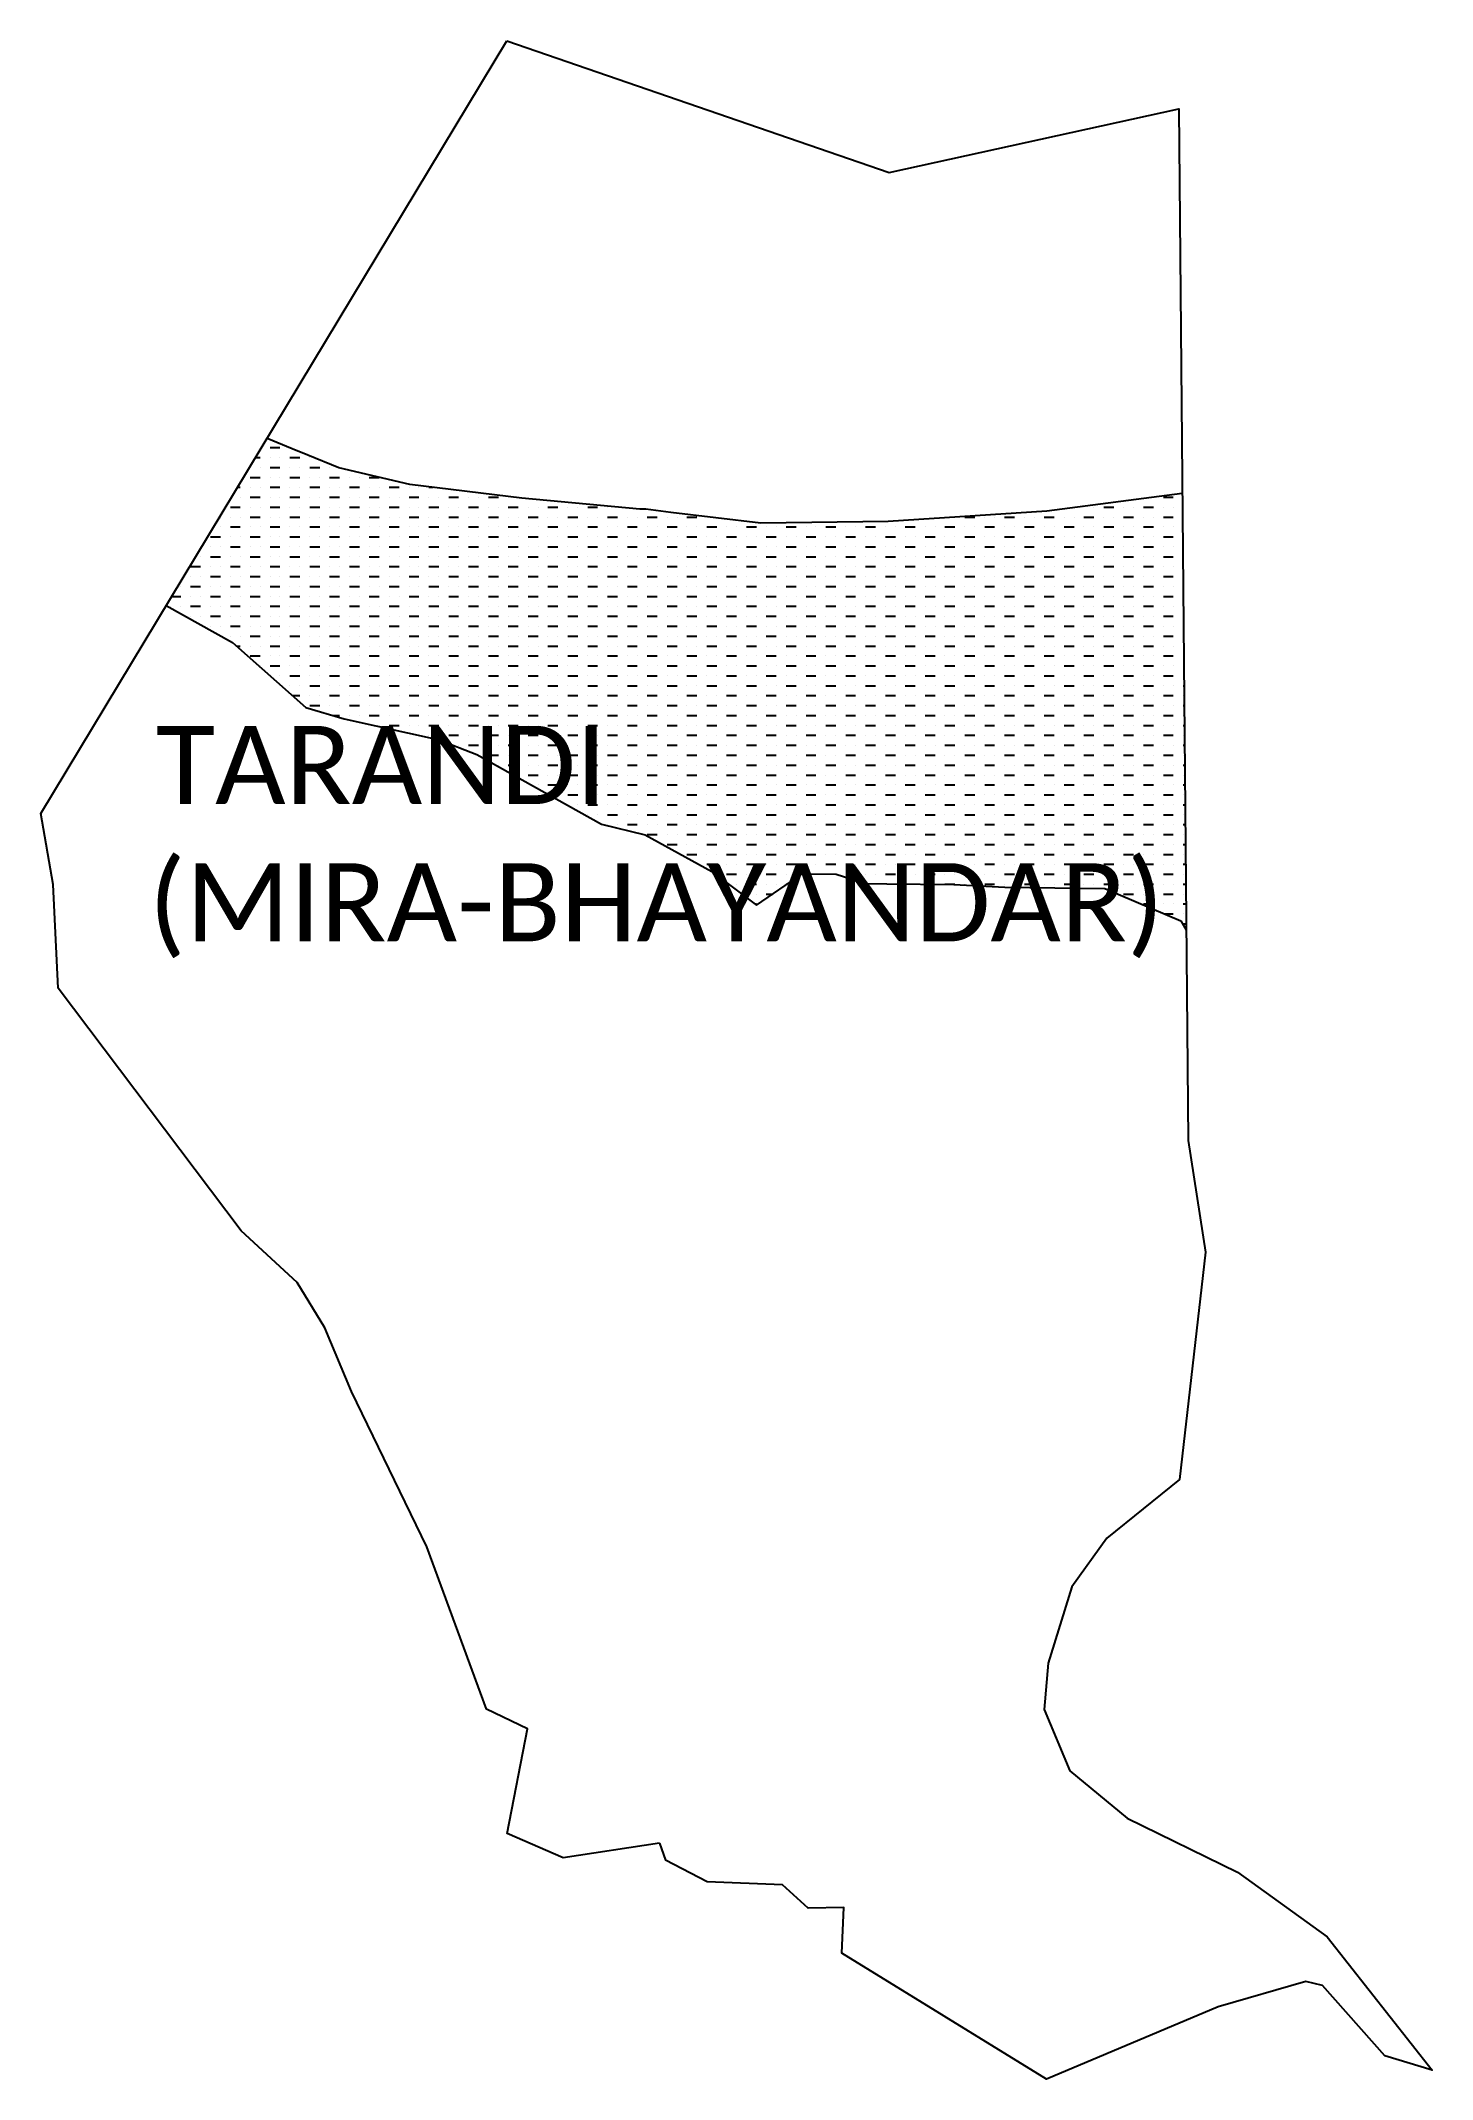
# Model space of a CAD drawing. Header units: metres. Extents: x 268261 to 270041, y 2134369 to 2136978.
import ezdxf

# ---------------------------------------------------------------- set-up
doc = ezdxf.new("R2010")
doc.units = ezdxf.units.M
doc.layers.add('MUDFLATS', color=40, linetype='Continuous')
doc.layers.add('VILLAGE NAME', color=250, linetype='Continuous')
doc.styles.add('MtXpl_Calibri', font='calibri.ttf')

msp = doc.modelspace()

# ---------------------------------------------------------------- texts
at = {"layer": 'VILLAGE NAME', "style": 'MtXpl_Calibri'}
for s, p in [('TARANDI', (268408, 2136001.3)), ('(MIRA-BHAYANDAR)', (268398.9, 2135825.5))]:
    msp.add_text(s, height=100, dxfattribs=at).set_placement(p)

# ---------------------------------------------------------------- linework, layer by layer
at = {"color": 3}
for points in [[(269052.6, 2134671.3), (268929.4, 2134652.3), (268857.6, 2134683.7), (268883.6, 2134817.7), (268831.3, 2134842.8), (268754.9, 2135050.3), (268658.4, 2135249.5), (268624.2, 2135330.9), (268588.8, 2135389), (268517.2, 2135454.8), (268283.1, 2135765.7), (268276.7, 2135898.4), (268260.8, 2135989.3), (268857.3, 2136978.2)], [(268857.3, 2136978.2), (269346.2, 2136809.5), (269716.8, 2136890.9), (269728.8, 2135570.4), (269751, 2135427.5), (269717.9, 2135136.5), (269624.7, 2135061.5), (269580.2, 2134999.2), (269549.8, 2134901.5), (269544.7, 2134842.3), (269577.7, 2134763.7), (269651.1, 2134703.2), (269792.1, 2134634), (269906.7, 2134551.3), (270041.2, 2134380.7), (269980.8, 2134399), (269900.7, 2134488.9), (269879.5, 2134494.2), (269767.5, 2134461.8), (269547.5, 2134369.1), (269286, 2134530.3), (269288.3, 2134588.7), (269242.8, 2134588.2), (269209.9, 2134617.7), (269113.7, 2134621.7), (269060.2, 2134649.3)]]:
    msp.add_lwpolyline(points, dxfattribs=at)
at = {"layer": 'MUDFLATS'}
for p, q in [((268582.7, 2136456.1), (268550.3, 2136469.2)), ((268602.4, 2136447.9), (268582.7, 2136456.1)), ((268642, 2136431.4), (268602.4, 2136447.9)), ((268733.2, 2136410.4), (268642, 2136431.4)), ((268876.2, 2136392.6), (268733.2, 2136410.4)), ((269027.2, 2136378.8), (268876.2, 2136392.6)), ((269035.2, 2136378.7), (269027.2, 2136378.8)), ((269066.9, 2136374.3), (269035.2, 2136378.7)), ((269721.3, 2136398.9), (269548.3, 2136376.1)), ((269182.1, 2136360.9), (269066.9, 2136374.3)), ((269345.3, 2136362.8), (269182.1, 2136360.9)), ((269548.3, 2136376.1), (269345.3, 2136362.8)), ((268421.3, 2136255.3), (268506.3, 2136208.1)), ((268506.3, 2136208.1), (268600.1, 2136124.6)), ((268600.1, 2136124.6), (268649.1, 2136110.5)), ((268649.1, 2136110.5), (268770.7, 2136083.3)), ((268770.7, 2136083.3), (268818.8, 2136064.8)), ((268818.8, 2136064.8), (268978.2, 2135975.3)), ((268978.2, 2135975.3), (269034.3, 2135961.8)), ((269034.3, 2135961.8), (269119.6, 2135914.9)), ((269119.6, 2135914.9), (269176.8, 2135871.7)), ((269176.8, 2135871.7), (269235.2, 2135911.9)), ((269235.2, 2135911.9), (269278.5, 2135911.3)), ((269278.5, 2135911.3), (269316.1, 2135899.6)), ((269316.1, 2135899.6), (269343.4, 2135899.2)), ((269343.4, 2135899.2), (269429.3, 2135898.1)), ((269429.3, 2135898.1), (269494.5, 2135894.7)), ((269494.5, 2135894.7), (269622.2, 2135893.1)), ((269622.2, 2135893.1), (269719.6, 2135851.7)), ((269719.6, 2135851.7), (269726.4, 2135839.8))]:
    msp.add_line(p, q, dxfattribs=at)
at = {"layer": 'MUDFLATS', "linetype": 'Continuous'}
for p, q in [((268554.2, 2136457.5), (268566.9, 2136457.5)), ((268528.8, 2136432.1), (268528.8, 2136432.1)), ((268535.6, 2136444.8), (268541.5, 2136444.8)), ((268541.5, 2136432.1), (268541.5, 2136432.1)), ((268554.2, 2136444.8), (268554.2, 2136444.8)), ((268554.2, 2136432.1), (268566.9, 2136432.1)), ((268566.9, 2136444.8), (268566.9, 2136444.8)), ((268579.6, 2136444.8), (268592.3, 2136444.8)), ((268579.6, 2136432.1), (268579.6, 2136432.1)), ((268592.3, 2136432.1), (268592.3, 2136432.1)), ((268605, 2136444.8), (268605, 2136444.8)), ((268605, 2136432.1), (268617.7, 2136432.1)), ((268630.4, 2136432.1), (268630.4, 2136432.1)), ((268512.6, 2136406.7), (268516.1, 2136406.7)), ((268528.8, 2136419.4), (268541.5, 2136419.4)), ((268528.8, 2136406.7), (268528.8, 2136406.7)), ((268541.5, 2136406.7), (268541.5, 2136406.7)), ((268554.2, 2136419.4), (268554.2, 2136419.4)), ((268554.2, 2136406.7), (268566.9, 2136406.7)), ((268566.9, 2136419.4), (268566.9, 2136419.4)), ((268579.6, 2136419.4), (268592.3, 2136419.4)), ((268579.6, 2136406.7), (268579.6, 2136406.7)), ((268592.3, 2136406.7), (268592.3, 2136406.7)), ((268605, 2136419.4), (268605, 2136419.4)), ((268605, 2136406.7), (268617.7, 2136406.7)), ((268617.7, 2136419.4), (268617.7, 2136419.4)), ((268630.4, 2136419.4), (268643.1, 2136419.4)), ((268630.4, 2136406.7), (268630.4, 2136406.7)), ((268643.1, 2136406.7), (268643.1, 2136406.7)), ((268655.8, 2136419.4), (268655.8, 2136419.4)), ((268655.8, 2136406.7), (268668.5, 2136406.7)), ((268668.5, 2136419.4), (268668.5, 2136419.4)), ((268681.2, 2136419.4), (268693.9, 2136419.4)), ((268681.2, 2136406.7), (268681.2, 2136406.7)), ((268693.9, 2136406.7), (268693.9, 2136406.7)), ((268706.6, 2136406.7), (268719.3, 2136406.7)), ((268732, 2136406.7), (268732, 2136406.7)), ((268744.7, 2136406.7), (268744.7, 2136406.7)), ((268757.4, 2136406.7), (268762.9, 2136406.7)), ((268503.4, 2136381.3), (268516.1, 2136381.3)), ((268516.1, 2136394), (268516.1, 2136394)), ((268528.8, 2136394), (268541.5, 2136394)), ((268528.8, 2136381.3), (268528.8, 2136381.3)), ((268541.5, 2136381.3), (268541.5, 2136381.3)), ((268554.2, 2136394), (268554.2, 2136394)), ((268554.2, 2136381.3), (268566.9, 2136381.3)), ((268566.9, 2136394), (268566.9, 2136394)), ((268579.6, 2136394), (268592.3, 2136394)), ((268579.6, 2136381.3), (268579.6, 2136381.3)), ((268592.3, 2136381.3), (268592.3, 2136381.3)), ((268605, 2136394), (268605, 2136394)), ((268605, 2136381.3), (268617.7, 2136381.3)), ((268617.7, 2136394), (268617.7, 2136394)), ((268630.4, 2136394), (268643.1, 2136394)), ((268630.4, 2136381.3), (268630.4, 2136381.3)), ((268643.1, 2136381.3), (268643.1, 2136381.3)), ((268655.8, 2136394), (268655.8, 2136394)), ((268655.8, 2136381.3), (268668.5, 2136381.3)), ((268668.5, 2136394), (268668.5, 2136394)), ((268681.2, 2136394), (268693.9, 2136394)), ((268681.2, 2136381.3), (268681.2, 2136381.3)), ((268693.9, 2136381.3), (268693.9, 2136381.3)), ((268706.6, 2136394), (268706.6, 2136394)), ((268706.6, 2136381.3), (268719.3, 2136381.3)), ((268719.3, 2136394), (268719.3, 2136394)), ((268732, 2136394), (268744.7, 2136394)), ((268732, 2136381.3), (268732, 2136381.3)), ((268744.7, 2136381.3), (268744.7, 2136381.3)), ((268757.4, 2136394), (268757.4, 2136394)), ((268757.4, 2136381.3), (268770.1, 2136381.3)), ((268770.1, 2136394), (268770.1, 2136394)), ((268782.8, 2136394), (268795.5, 2136394)), ((268782.8, 2136381.3), (268782.8, 2136381.3)), ((268795.5, 2136381.3), (268795.5, 2136381.3)), ((268808.2, 2136394), (268808.2, 2136394)), ((268808.2, 2136381.3), (268820.9, 2136381.3)), ((268820.9, 2136394), (268820.9, 2136394)), ((268833.6, 2136394), (268846.3, 2136394)), ((268833.6, 2136381.3), (268833.6, 2136381.3)), ((268846.3, 2136381.3), (268846.3, 2136381.3)), ((268859, 2136394), (268859, 2136394)), ((268859, 2136381.3), (268871.7, 2136381.3)), ((268884.4, 2136381.3), (268884.4, 2136381.3)), ((268897.1, 2136381.3), (268897.1, 2136381.3)), ((268909.8, 2136381.3), (268922.5, 2136381.3)), ((268935.2, 2136381.3), (268935.2, 2136381.3)), ((268947.9, 2136381.3), (268947.9, 2136381.3)), ((268960.6, 2136381.3), (268973.3, 2136381.3)), ((268986, 2136381.3), (268986, 2136381.3)), ((268998.7, 2136381.3), (268998.7, 2136381.3)), ((269595.6, 2136381.3), (269595.6, 2136381.3)), ((269608.3, 2136381.3), (269608.3, 2136381.3)), ((269621, 2136381.3), (269633.7, 2136381.3)), ((269646.4, 2136381.3), (269646.4, 2136381.3)), ((269659.1, 2136381.3), (269659.1, 2136381.3)), ((269671.8, 2136381.3), (269684.5, 2136381.3)), ((269684.5, 2136394), (269684.5, 2136394)), ((269697.2, 2136394), (269709.9, 2136394)), ((269697.2, 2136381.3), (269697.2, 2136381.3)), ((269709.9, 2136381.3), (269709.9, 2136381.3)), ((268489.6, 2136368.6), (268490.7, 2136368.6)), ((268490.7, 2136355.9), (268490.7, 2136355.9)), ((268503.4, 2136368.6), (268503.4, 2136368.6)), ((268503.4, 2136355.9), (268516.1, 2136355.9)), ((268516.1, 2136368.6), (268516.1, 2136368.6)), ((268528.8, 2136368.6), (268541.5, 2136368.6)), ((268528.8, 2136355.9), (268528.8, 2136355.9)), ((268541.5, 2136355.9), (268541.5, 2136355.9)), ((268554.2, 2136368.6), (268554.2, 2136368.6)), ((268554.2, 2136355.9), (268566.9, 2136355.9)), ((268566.9, 2136368.6), (268566.9, 2136368.6)), ((268579.6, 2136368.6), (268592.3, 2136368.6)), ((268579.6, 2136355.9), (268579.6, 2136355.9)), ((268592.3, 2136355.9), (268592.3, 2136355.9)), ((268605, 2136368.6), (268605, 2136368.6)), ((268605, 2136355.9), (268617.7, 2136355.9)), ((268617.7, 2136368.6), (268617.7, 2136368.6)), ((268630.4, 2136368.6), (268643.1, 2136368.6)), ((268630.4, 2136355.9), (268630.4, 2136355.9)), ((268643.1, 2136355.9), (268643.1, 2136355.9)), ((268655.8, 2136368.6), (268655.8, 2136368.6)), ((268655.8, 2136355.9), (268668.5, 2136355.9)), ((268668.5, 2136368.6), (268668.5, 2136368.6)), ((268681.2, 2136368.6), (268693.9, 2136368.6)), ((268681.2, 2136355.9), (268681.2, 2136355.9)), ((268693.9, 2136355.9), (268693.9, 2136355.9)), ((268706.6, 2136368.6), (268706.6, 2136368.6)), ((268706.6, 2136355.9), (268719.3, 2136355.9)), ((268719.3, 2136368.6), (268719.3, 2136368.6)), ((268732, 2136368.6), (268744.7, 2136368.6)), ((268732, 2136355.9), (268732, 2136355.9)), ((268744.7, 2136355.9), (268744.7, 2136355.9)), ((268757.4, 2136368.6), (268757.4, 2136368.6)), ((268757.4, 2136355.9), (268770.1, 2136355.9)), ((268770.1, 2136368.6), (268770.1, 2136368.6)), ((268782.8, 2136368.6), (268795.5, 2136368.6)), ((268782.8, 2136355.9), (268782.8, 2136355.9)), ((268795.5, 2136355.9), (268795.5, 2136355.9)), ((268808.2, 2136368.6), (268808.2, 2136368.6)), ((268808.2, 2136355.9), (268820.9, 2136355.9)), ((268820.9, 2136368.6), (268820.9, 2136368.6)), ((268833.6, 2136368.6), (268846.3, 2136368.6)), ((268833.6, 2136355.9), (268833.6, 2136355.9)), ((268846.3, 2136355.9), (268846.3, 2136355.9)), ((268859, 2136368.6), (268859, 2136368.6)), ((268859, 2136355.9), (268871.7, 2136355.9)), ((268871.7, 2136368.6), (268871.7, 2136368.6)), ((268884.4, 2136368.6), (268897.1, 2136368.6)), ((268884.4, 2136355.9), (268884.4, 2136355.9)), ((268897.1, 2136355.9), (268897.1, 2136355.9)), ((268909.8, 2136368.6), (268909.8, 2136368.6)), ((268909.8, 2136355.9), (268922.5, 2136355.9)), ((268922.5, 2136368.6), (268922.5, 2136368.6)), ((268935.2, 2136368.6), (268947.9, 2136368.6)), ((268935.2, 2136355.9), (268935.2, 2136355.9)), ((268947.9, 2136355.9), (268947.9, 2136355.9)), ((268960.6, 2136368.6), (268960.6, 2136368.6)), ((268960.6, 2136355.9), (268973.3, 2136355.9)), ((268973.3, 2136368.6), (268973.3, 2136368.6)), ((268986, 2136368.6), (268998.7, 2136368.6)), ((268986, 2136355.9), (268986, 2136355.9)), ((268998.7, 2136355.9), (268998.7, 2136355.9)), ((269011.4, 2136368.6), (269011.4, 2136368.6)), ((269011.4, 2136355.9), (269024.1, 2136355.9)), ((269024.1, 2136368.6), (269024.1, 2136368.6)), ((269036.8, 2136368.6), (269049.5, 2136368.6)), ((269036.8, 2136355.9), (269036.8, 2136355.9)), ((269049.5, 2136355.9), (269049.5, 2136355.9)), ((269062.2, 2136368.6), (269062.2, 2136368.6)), ((269062.2, 2136355.9), (269074.9, 2136355.9)), ((269074.9, 2136368.6), (269074.9, 2136368.6)), ((269087.6, 2136368.6), (269100.3, 2136368.6)), ((269087.6, 2136355.9), (269087.6, 2136355.9)), ((269100.3, 2136355.9), (269100.3, 2136355.9)), ((269113, 2136368.6), (269113, 2136368.6)), ((269113, 2136355.9), (269125.7, 2136355.9)), ((269138.4, 2136355.9), (269138.4, 2136355.9)), ((269151.1, 2136355.9), (269151.1, 2136355.9)), ((269163.8, 2136355.9), (269176.5, 2136355.9)), ((269189.2, 2136355.9), (269189.2, 2136355.9)), ((269201.9, 2136355.9), (269201.9, 2136355.9)), ((269214.6, 2136355.9), (269227.3, 2136355.9)), ((269240, 2136355.9), (269240, 2136355.9)), ((269252.7, 2136355.9), (269252.7, 2136355.9)), ((269265.4, 2136355.9), (269278.1, 2136355.9)), ((269290.8, 2136355.9), (269290.8, 2136355.9)), ((269303.5, 2136355.9), (269303.5, 2136355.9)), ((269316.2, 2136355.9), (269328.9, 2136355.9)), ((269341.6, 2136355.9), (269341.6, 2136355.9)), ((269354.3, 2136355.9), (269354.3, 2136355.9)), ((269367, 2136355.9), (269379.7, 2136355.9)), ((269392.4, 2136355.9), (269392.4, 2136355.9)), ((269405.1, 2136355.9), (269405.1, 2136355.9)), ((269417.8, 2136355.9), (269430.5, 2136355.9)), ((269443.2, 2136368.6), (269455.9, 2136368.6)), ((269443.2, 2136355.9), (269443.2, 2136355.9)), ((269455.9, 2136355.9), (269455.9, 2136355.9)), ((269468.6, 2136368.6), (269468.6, 2136368.6)), ((269468.6, 2136355.9), (269481.3, 2136355.9)), ((269481.3, 2136368.6), (269481.3, 2136368.6)), ((269494, 2136368.6), (269506.7, 2136368.6)), ((269494, 2136355.9), (269494, 2136355.9)), ((269506.7, 2136355.9), (269506.7, 2136355.9)), ((269519.4, 2136368.6), (269519.4, 2136368.6)), ((269519.4, 2136355.9), (269532.1, 2136355.9)), ((269532.1, 2136368.6), (269532.1, 2136368.6)), ((269544.8, 2136368.6), (269557.5, 2136368.6)), ((269544.8, 2136355.9), (269544.8, 2136355.9)), ((269557.5, 2136355.9), (269557.5, 2136355.9)), ((269570.2, 2136368.6), (269570.2, 2136368.6)), ((269570.2, 2136355.9), (269582.9, 2136355.9)), ((269582.9, 2136368.6), (269582.9, 2136368.6)), ((269595.6, 2136368.6), (269608.3, 2136368.6)), ((269595.6, 2136355.9), (269595.6, 2136355.9)), ((269608.3, 2136355.9), (269608.3, 2136355.9)), ((269621, 2136368.6), (269621, 2136368.6)), ((269621, 2136355.9), (269633.7, 2136355.9)), ((269633.7, 2136368.6), (269633.7, 2136368.6)), ((269646.4, 2136368.6), (269659.1, 2136368.6)), ((269646.4, 2136355.9), (269646.4, 2136355.9)), ((269659.1, 2136355.9), (269659.1, 2136355.9)), ((269671.8, 2136368.6), (269671.8, 2136368.6)), ((269671.8, 2136355.9), (269684.5, 2136355.9)), ((269684.5, 2136368.6), (269684.5, 2136368.6)), ((269697.2, 2136368.6), (269709.9, 2136368.6)), ((269697.2, 2136355.9), (269697.2, 2136355.9)), ((269709.9, 2136355.9), (269709.9, 2136355.9)), ((268478, 2136343.2), (268490.7, 2136343.2)), ((268478, 2136330.5), (268478, 2136330.5)), ((268490.7, 2136330.5), (268490.7, 2136330.5)), ((268503.4, 2136343.2), (268503.4, 2136343.2)), ((268503.4, 2136330.5), (268516.1, 2136330.5)), ((268516.1, 2136343.2), (268516.1, 2136343.2)), ((268528.8, 2136343.2), (268541.5, 2136343.2)), ((268528.8, 2136330.5), (268528.8, 2136330.5)), ((268541.5, 2136330.5), (268541.5, 2136330.5)), ((268554.2, 2136343.2), (268554.2, 2136343.2)), ((268554.2, 2136330.5), (268566.9, 2136330.5)), ((268566.9, 2136343.2), (268566.9, 2136343.2)), ((268579.6, 2136343.2), (268592.3, 2136343.2)), ((268579.6, 2136330.5), (268579.6, 2136330.5)), ((268592.3, 2136330.5), (268592.3, 2136330.5)), ((268605, 2136343.2), (268605, 2136343.2)), ((268605, 2136330.5), (268617.7, 2136330.5)), ((268617.7, 2136343.2), (268617.7, 2136343.2)), ((268630.4, 2136343.2), (268643.1, 2136343.2)), ((268630.4, 2136330.5), (268630.4, 2136330.5)), ((268643.1, 2136330.5), (268643.1, 2136330.5)), ((268655.8, 2136343.2), (268655.8, 2136343.2)), ((268655.8, 2136330.5), (268668.5, 2136330.5)), ((268668.5, 2136343.2), (268668.5, 2136343.2)), ((268681.2, 2136343.2), (268693.9, 2136343.2)), ((268681.2, 2136330.5), (268681.2, 2136330.5)), ((268693.9, 2136330.5), (268693.9, 2136330.5)), ((268706.6, 2136343.2), (268706.6, 2136343.2)), ((268706.6, 2136330.5), (268719.3, 2136330.5)), ((268719.3, 2136343.2), (268719.3, 2136343.2)), ((268732, 2136343.2), (268744.7, 2136343.2)), ((268732, 2136330.5), (268732, 2136330.5)), ((268744.7, 2136330.5), (268744.7, 2136330.5)), ((268757.4, 2136343.2), (268757.4, 2136343.2)), ((268757.4, 2136330.5), (268770.1, 2136330.5)), ((268770.1, 2136343.2), (268770.1, 2136343.2)), ((268782.8, 2136343.2), (268795.5, 2136343.2)), ((268782.8, 2136330.5), (268782.8, 2136330.5)), ((268795.5, 2136330.5), (268795.5, 2136330.5)), ((268808.2, 2136343.2), (268808.2, 2136343.2)), ((268808.2, 2136330.5), (268820.9, 2136330.5)), ((268820.9, 2136343.2), (268820.9, 2136343.2)), ((268833.6, 2136343.2), (268846.3, 2136343.2)), ((268833.6, 2136330.5), (268833.6, 2136330.5)), ((268846.3, 2136330.5), (268846.3, 2136330.5)), ((268859, 2136343.2), (268859, 2136343.2)), ((268859, 2136330.5), (268871.7, 2136330.5)), ((268871.7, 2136343.2), (268871.7, 2136343.2)), ((268884.4, 2136343.2), (268897.1, 2136343.2)), ((268884.4, 2136330.5), (268884.4, 2136330.5)), ((268897.1, 2136330.5), (268897.1, 2136330.5)), ((268909.8, 2136343.2), (268909.8, 2136343.2)), ((268909.8, 2136330.5), (268922.5, 2136330.5)), ((268922.5, 2136343.2), (268922.5, 2136343.2)), ((268935.2, 2136343.2), (268947.9, 2136343.2)), ((268935.2, 2136330.5), (268935.2, 2136330.5)), ((268947.9, 2136330.5), (268947.9, 2136330.5)), ((268960.6, 2136343.2), (268960.6, 2136343.2)), ((268960.6, 2136330.5), (268973.3, 2136330.5)), ((268973.3, 2136343.2), (268973.3, 2136343.2)), ((268986, 2136343.2), (268998.7, 2136343.2)), ((268986, 2136330.5), (268986, 2136330.5)), ((268998.7, 2136330.5), (268998.7, 2136330.5)), ((269011.4, 2136343.2), (269011.4, 2136343.2)), ((269011.4, 2136330.5), (269024.1, 2136330.5)), ((269024.1, 2136343.2), (269024.1, 2136343.2)), ((269036.8, 2136343.2), (269049.5, 2136343.2)), ((269036.8, 2136330.5), (269036.8, 2136330.5)), ((269049.5, 2136330.5), (269049.5, 2136330.5)), ((269062.2, 2136343.2), (269062.2, 2136343.2)), ((269062.2, 2136330.5), (269074.9, 2136330.5)), ((269074.9, 2136343.2), (269074.9, 2136343.2)), ((269087.6, 2136343.2), (269100.3, 2136343.2)), ((269087.6, 2136330.5), (269087.6, 2136330.5)), ((269100.3, 2136330.5), (269100.3, 2136330.5)), ((269113, 2136343.2), (269113, 2136343.2)), ((269113, 2136330.5), (269125.7, 2136330.5)), ((269125.7, 2136343.2), (269125.7, 2136343.2)), ((269138.4, 2136343.2), (269151.1, 2136343.2)), ((269138.4, 2136330.5), (269138.4, 2136330.5)), ((269151.1, 2136330.5), (269151.1, 2136330.5)), ((269163.8, 2136343.2), (269163.8, 2136343.2)), ((269163.8, 2136330.5), (269176.5, 2136330.5)), ((269176.5, 2136343.2), (269176.5, 2136343.2)), ((269189.2, 2136343.2), (269201.9, 2136343.2)), ((269189.2, 2136330.5), (269189.2, 2136330.5)), ((269201.9, 2136330.5), (269201.9, 2136330.5)), ((269214.6, 2136343.2), (269214.6, 2136343.2)), ((269214.6, 2136330.5), (269227.3, 2136330.5)), ((269227.3, 2136343.2), (269227.3, 2136343.2)), ((269240, 2136343.2), (269252.7, 2136343.2)), ((269240, 2136330.5), (269240, 2136330.5)), ((269252.7, 2136330.5), (269252.7, 2136330.5)), ((269265.4, 2136343.2), (269265.4, 2136343.2)), ((269265.4, 2136330.5), (269278.1, 2136330.5)), ((269278.1, 2136343.2), (269278.1, 2136343.2)), ((269290.8, 2136343.2), (269303.5, 2136343.2)), ((269290.8, 2136330.5), (269290.8, 2136330.5)), ((269303.5, 2136330.5), (269303.5, 2136330.5)), ((269316.2, 2136343.2), (269316.2, 2136343.2)), ((269316.2, 2136330.5), (269328.9, 2136330.5)), ((269328.9, 2136343.2), (269328.9, 2136343.2)), ((269341.6, 2136343.2), (269354.3, 2136343.2)), ((269341.6, 2136330.5), (269341.6, 2136330.5)), ((269354.3, 2136330.5), (269354.3, 2136330.5)), ((269367, 2136343.2), (269367, 2136343.2)), ((269367, 2136330.5), (269379.7, 2136330.5)), ((269379.7, 2136343.2), (269379.7, 2136343.2)), ((269392.4, 2136343.2), (269405.1, 2136343.2)), ((269392.4, 2136330.5), (269392.4, 2136330.5)), ((269405.1, 2136330.5), (269405.1, 2136330.5)), ((269417.8, 2136343.2), (269417.8, 2136343.2)), ((269417.8, 2136330.5), (269430.5, 2136330.5)), ((269430.5, 2136343.2), (269430.5, 2136343.2)), ((269443.2, 2136343.2), (269455.9, 2136343.2)), ((269443.2, 2136330.5), (269443.2, 2136330.5)), ((269455.9, 2136330.5), (269455.9, 2136330.5)), ((269468.6, 2136343.2), (269468.6, 2136343.2)), ((269468.6, 2136330.5), (269481.3, 2136330.5)), ((269481.3, 2136343.2), (269481.3, 2136343.2)), ((269494, 2136343.2), (269506.7, 2136343.2)), ((269494, 2136330.5), (269494, 2136330.5)), ((269506.7, 2136330.5), (269506.7, 2136330.5)), ((269519.4, 2136343.2), (269519.4, 2136343.2)), ((269519.4, 2136330.5), (269532.1, 2136330.5)), ((269532.1, 2136343.2), (269532.1, 2136343.2)), ((269544.8, 2136343.2), (269557.5, 2136343.2)), ((269544.8, 2136330.5), (269544.8, 2136330.5)), ((269557.5, 2136330.5), (269557.5, 2136330.5)), ((269570.2, 2136343.2), (269570.2, 2136343.2)), ((269570.2, 2136330.5), (269582.9, 2136330.5)), ((269582.9, 2136343.2), (269582.9, 2136343.2)), ((269595.6, 2136343.2), (269608.3, 2136343.2)), ((269595.6, 2136330.5), (269595.6, 2136330.5)), ((269608.3, 2136330.5), (269608.3, 2136330.5)), ((269621, 2136343.2), (269621, 2136343.2)), ((269621, 2136330.5), (269633.7, 2136330.5)), ((269633.7, 2136343.2), (269633.7, 2136343.2)), ((269646.4, 2136343.2), (269659.1, 2136343.2)), ((269646.4, 2136330.5), (269646.4, 2136330.5)), ((269659.1, 2136330.5), (269659.1, 2136330.5)), ((269671.8, 2136343.2), (269671.8, 2136343.2)), ((269671.8, 2136330.5), (269684.5, 2136330.5)), ((269684.5, 2136343.2), (269684.5, 2136343.2)), ((269697.2, 2136343.2), (269709.9, 2136343.2)), ((269697.2, 2136330.5), (269697.2, 2136330.5)), ((269709.9, 2136330.5), (269709.9, 2136330.5)), ((268452.6, 2136305.1), (268465.3, 2136305.1)), ((268465.3, 2136317.8), (268465.3, 2136317.8)), ((268478, 2136317.8), (268490.7, 2136317.8)), ((268478, 2136305.1), (268478, 2136305.1)), ((268490.7, 2136305.1), (268490.7, 2136305.1)), ((268503.4, 2136317.8), (268503.4, 2136317.8)), ((268503.4, 2136305.1), (268516.1, 2136305.1)), ((268516.1, 2136317.8), (268516.1, 2136317.8)), ((268528.8, 2136317.8), (268541.5, 2136317.8)), ((268528.8, 2136305.1), (268528.8, 2136305.1)), ((268541.5, 2136305.1), (268541.5, 2136305.1)), ((268554.2, 2136317.8), (268554.2, 2136317.8)), ((268554.2, 2136305.1), (268566.9, 2136305.1)), ((268566.9, 2136317.8), (268566.9, 2136317.8)), ((268579.6, 2136317.8), (268592.3, 2136317.8)), ((268579.6, 2136305.1), (268579.6, 2136305.1)), ((268592.3, 2136305.1), (268592.3, 2136305.1)), ((268605, 2136317.8), (268605, 2136317.8)), ((268605, 2136305.1), (268617.7, 2136305.1)), ((268617.7, 2136317.8), (268617.7, 2136317.8)), ((268630.4, 2136317.8), (268643.1, 2136317.8)), ((268630.4, 2136305.1), (268630.4, 2136305.1)), ((268643.1, 2136305.1), (268643.1, 2136305.1)), ((268655.8, 2136317.8), (268655.8, 2136317.8)), ((268655.8, 2136305.1), (268668.5, 2136305.1)), ((268668.5, 2136317.8), (268668.5, 2136317.8)), ((268681.2, 2136317.8), (268693.9, 2136317.8)), ((268681.2, 2136305.1), (268681.2, 2136305.1)), ((268693.9, 2136305.1), (268693.9, 2136305.1)), ((268706.6, 2136317.8), (268706.6, 2136317.8)), ((268706.6, 2136305.1), (268719.3, 2136305.1)), ((268719.3, 2136317.8), (268719.3, 2136317.8)), ((268732, 2136317.8), (268744.7, 2136317.8)), ((268732, 2136305.1), (268732, 2136305.1)), ((268744.7, 2136305.1), (268744.7, 2136305.1)), ((268757.4, 2136317.8), (268757.4, 2136317.8)), ((268757.4, 2136305.1), (268770.1, 2136305.1)), ((268770.1, 2136317.8), (268770.1, 2136317.8)), ((268782.8, 2136317.8), (268795.5, 2136317.8)), ((268782.8, 2136305.1), (268782.8, 2136305.1)), ((268795.5, 2136305.1), (268795.5, 2136305.1)), ((268808.2, 2136317.8), (268808.2, 2136317.8)), ((268808.2, 2136305.1), (268820.9, 2136305.1)), ((268820.9, 2136317.8), (268820.9, 2136317.8)), ((268833.6, 2136317.8), (268846.3, 2136317.8)), ((268833.6, 2136305.1), (268833.6, 2136305.1)), ((268846.3, 2136305.1), (268846.3, 2136305.1)), ((268859, 2136317.8), (268859, 2136317.8)), ((268859, 2136305.1), (268871.7, 2136305.1)), ((268871.7, 2136317.8), (268871.7, 2136317.8)), ((268884.4, 2136317.8), (268897.1, 2136317.8)), ((268884.4, 2136305.1), (268884.4, 2136305.1)), ((268897.1, 2136305.1), (268897.1, 2136305.1)), ((268909.8, 2136317.8), (268909.8, 2136317.8)), ((268909.8, 2136305.1), (268922.5, 2136305.1)), ((268922.5, 2136317.8), (268922.5, 2136317.8)), ((268935.2, 2136317.8), (268947.9, 2136317.8)), ((268935.2, 2136305.1), (268935.2, 2136305.1)), ((268947.9, 2136305.1), (268947.9, 2136305.1)), ((268960.6, 2136317.8), (268960.6, 2136317.8)), ((268960.6, 2136305.1), (268973.3, 2136305.1)), ((268973.3, 2136317.8), (268973.3, 2136317.8)), ((268986, 2136317.8), (268998.7, 2136317.8)), ((268986, 2136305.1), (268986, 2136305.1)), ((268998.7, 2136305.1), (268998.7, 2136305.1)), ((269011.4, 2136317.8), (269011.4, 2136317.8)), ((269011.4, 2136305.1), (269024.1, 2136305.1)), ((269024.1, 2136317.8), (269024.1, 2136317.8)), ((269036.8, 2136317.8), (269049.5, 2136317.8)), ((269036.8, 2136305.1), (269036.8, 2136305.1)), ((269049.5, 2136305.1), (269049.5, 2136305.1)), ((269062.2, 2136317.8), (269062.2, 2136317.8)), ((269062.2, 2136305.1), (269074.9, 2136305.1)), ((269074.9, 2136317.8), (269074.9, 2136317.8)), ((269087.6, 2136317.8), (269100.3, 2136317.8)), ((269087.6, 2136305.1), (269087.6, 2136305.1)), ((269100.3, 2136305.1), (269100.3, 2136305.1)), ((269113, 2136317.8), (269113, 2136317.8)), ((269113, 2136305.1), (269125.7, 2136305.1)), ((269125.7, 2136317.8), (269125.7, 2136317.8)), ((269138.4, 2136317.8), (269151.1, 2136317.8)), ((269138.4, 2136305.1), (269138.4, 2136305.1)), ((269151.1, 2136305.1), (269151.1, 2136305.1)), ((269163.8, 2136317.8), (269163.8, 2136317.8)), ((269163.8, 2136305.1), (269176.5, 2136305.1)), ((269176.5, 2136317.8), (269176.5, 2136317.8)), ((269189.2, 2136317.8), (269201.9, 2136317.8)), ((269189.2, 2136305.1), (269189.2, 2136305.1)), ((269201.9, 2136305.1), (269201.9, 2136305.1)), ((269214.6, 2136317.8), (269214.6, 2136317.8)), ((269214.6, 2136305.1), (269227.3, 2136305.1)), ((269227.3, 2136317.8), (269227.3, 2136317.8)), ((269240, 2136317.8), (269252.7, 2136317.8)), ((269240, 2136305.1), (269240, 2136305.1)), ((269252.7, 2136305.1), (269252.7, 2136305.1)), ((269265.4, 2136317.8), (269265.4, 2136317.8)), ((269265.4, 2136305.1), (269278.1, 2136305.1)), ((269278.1, 2136317.8), (269278.1, 2136317.8)), ((269290.8, 2136317.8), (269303.5, 2136317.8)), ((269290.8, 2136305.1), (269290.8, 2136305.1)), ((269303.5, 2136305.1), (269303.5, 2136305.1)), ((269316.2, 2136317.8), (269316.2, 2136317.8)), ((269316.2, 2136305.1), (269328.9, 2136305.1)), ((269328.9, 2136317.8), (269328.9, 2136317.8)), ((269341.6, 2136317.8), (269354.3, 2136317.8)), ((269341.6, 2136305.1), (269341.6, 2136305.1)), ((269354.3, 2136305.1), (269354.3, 2136305.1)), ((269367, 2136317.8), (269367, 2136317.8)), ((269367, 2136305.1), (269379.7, 2136305.1)), ((269379.7, 2136317.8), (269379.7, 2136317.8)), ((269392.4, 2136317.8), (269405.1, 2136317.8)), ((269392.4, 2136305.1), (269392.4, 2136305.1)), ((269405.1, 2136305.1), (269405.1, 2136305.1)), ((269417.8, 2136317.8), (269417.8, 2136317.8)), ((269417.8, 2136305.1), (269430.5, 2136305.1)), ((269430.5, 2136317.8), (269430.5, 2136317.8)), ((269443.2, 2136317.8), (269455.9, 2136317.8)), ((269443.2, 2136305.1), (269443.2, 2136305.1)), ((269455.9, 2136305.1), (269455.9, 2136305.1)), ((269468.6, 2136317.8), (269468.6, 2136317.8)), ((269468.6, 2136305.1), (269481.3, 2136305.1)), ((269481.3, 2136317.8), (269481.3, 2136317.8)), ((269494, 2136317.8), (269506.7, 2136317.8)), ((269494, 2136305.1), (269494, 2136305.1)), ((269506.7, 2136305.1), (269506.7, 2136305.1)), ((269519.4, 2136317.8), (269519.4, 2136317.8)), ((269519.4, 2136305.1), (269532.1, 2136305.1)), ((269532.1, 2136317.8), (269532.1, 2136317.8)), ((269544.8, 2136317.8), (269557.5, 2136317.8)), ((269544.8, 2136305.1), (269544.8, 2136305.1)), ((269557.5, 2136305.1), (269557.5, 2136305.1)), ((269570.2, 2136317.8), (269570.2, 2136317.8)), ((269570.2, 2136305.1), (269582.9, 2136305.1)), ((269582.9, 2136317.8), (269582.9, 2136317.8)), ((269595.6, 2136317.8), (269608.3, 2136317.8)), ((269595.6, 2136305.1), (269595.6, 2136305.1)), ((269608.3, 2136305.1), (269608.3, 2136305.1)), ((269621, 2136317.8), (269621, 2136317.8)), ((269621, 2136305.1), (269633.7, 2136305.1)), ((269633.7, 2136317.8), (269633.7, 2136317.8)), ((269646.4, 2136317.8), (269659.1, 2136317.8)), ((269646.4, 2136305.1), (269646.4, 2136305.1)), ((269659.1, 2136305.1), (269659.1, 2136305.1)), ((269671.8, 2136317.8), (269671.8, 2136317.8)), ((269671.8, 2136305.1), (269684.5, 2136305.1)), ((269684.5, 2136317.8), (269684.5, 2136317.8)), ((269697.2, 2136317.8), (269709.9, 2136317.8)), ((269697.2, 2136305.1), (269697.2, 2136305.1)), ((269709.9, 2136305.1), (269709.9, 2136305.1)), ((268439.9, 2136279.7), (268439.9, 2136279.7)), ((268452.6, 2136292.4), (268452.6, 2136292.4)), ((268452.6, 2136279.7), (268465.3, 2136279.7)), ((268465.3, 2136292.4), (268465.3, 2136292.4)), ((268478, 2136292.4), (268490.7, 2136292.4)), ((268478, 2136279.7), (268478, 2136279.7)), ((268490.7, 2136279.7), (268490.7, 2136279.7)), ((268503.4, 2136292.4), (268503.4, 2136292.4)), ((268503.4, 2136279.7), (268516.1, 2136279.7)), ((268516.1, 2136292.4), (268516.1, 2136292.4)), ((268528.8, 2136292.4), (268541.5, 2136292.4)), ((268528.8, 2136279.7), (268528.8, 2136279.7)), ((268541.5, 2136279.7), (268541.5, 2136279.7)), ((268554.2, 2136292.4), (268554.2, 2136292.4)), ((268554.2, 2136279.7), (268566.9, 2136279.7)), ((268566.9, 2136292.4), (268566.9, 2136292.4)), ((268579.6, 2136292.4), (268592.3, 2136292.4)), ((268579.6, 2136279.7), (268579.6, 2136279.7)), ((268592.3, 2136279.7), (268592.3, 2136279.7)), ((268605, 2136292.4), (268605, 2136292.4)), ((268605, 2136279.7), (268617.7, 2136279.7)), ((268617.7, 2136292.4), (268617.7, 2136292.4)), ((268630.4, 2136292.4), (268643.1, 2136292.4)), ((268630.4, 2136279.7), (268630.4, 2136279.7)), ((268643.1, 2136279.7), (268643.1, 2136279.7)), ((268655.8, 2136292.4), (268655.8, 2136292.4)), ((268655.8, 2136279.7), (268668.5, 2136279.7)), ((268668.5, 2136292.4), (268668.5, 2136292.4)), ((268681.2, 2136292.4), (268693.9, 2136292.4)), ((268681.2, 2136279.7), (268681.2, 2136279.7)), ((268693.9, 2136279.7), (268693.9, 2136279.7)), ((268706.6, 2136292.4), (268706.6, 2136292.4)), ((268706.6, 2136279.7), (268719.3, 2136279.7)), ((268719.3, 2136292.4), (268719.3, 2136292.4)), ((268732, 2136292.4), (268744.7, 2136292.4)), ((268732, 2136279.7), (268732, 2136279.7)), ((268744.7, 2136279.7), (268744.7, 2136279.7)), ((268757.4, 2136292.4), (268757.4, 2136292.4)), ((268757.4, 2136279.7), (268770.1, 2136279.7)), ((268770.1, 2136292.4), (268770.1, 2136292.4)), ((268782.8, 2136292.4), (268795.5, 2136292.4)), ((268782.8, 2136279.7), (268782.8, 2136279.7)), ((268795.5, 2136279.7), (268795.5, 2136279.7)), ((268808.2, 2136292.4), (268808.2, 2136292.4)), ((268808.2, 2136279.7), (268820.9, 2136279.7)), ((268820.9, 2136292.4), (268820.9, 2136292.4)), ((268833.6, 2136292.4), (268846.3, 2136292.4)), ((268833.6, 2136279.7), (268833.6, 2136279.7)), ((268846.3, 2136279.7), (268846.3, 2136279.7)), ((268859, 2136292.4), (268859, 2136292.4)), ((268859, 2136279.7), (268871.7, 2136279.7)), ((268871.7, 2136292.4), (268871.7, 2136292.4)), ((268884.4, 2136292.4), (268897.1, 2136292.4)), ((268884.4, 2136279.7), (268884.4, 2136279.7)), ((268897.1, 2136279.7), (268897.1, 2136279.7)), ((268909.8, 2136292.4), (268909.8, 2136292.4)), ((268909.8, 2136279.7), (268922.5, 2136279.7)), ((268922.5, 2136292.4), (268922.5, 2136292.4)), ((268935.2, 2136292.4), (268947.9, 2136292.4)), ((268935.2, 2136279.7), (268935.2, 2136279.7)), ((268947.9, 2136279.7), (268947.9, 2136279.7)), ((268960.6, 2136292.4), (268960.6, 2136292.4)), ((268960.6, 2136279.7), (268973.3, 2136279.7)), ((268973.3, 2136292.4), (268973.3, 2136292.4)), ((268986, 2136292.4), (268998.7, 2136292.4)), ((268986, 2136279.7), (268986, 2136279.7)), ((268998.7, 2136279.7), (268998.7, 2136279.7)), ((269011.4, 2136292.4), (269011.4, 2136292.4)), ((269011.4, 2136279.7), (269024.1, 2136279.7)), ((269024.1, 2136292.4), (269024.1, 2136292.4)), ((269036.8, 2136292.4), (269049.5, 2136292.4)), ((269036.8, 2136279.7), (269036.8, 2136279.7)), ((269049.5, 2136279.7), (269049.5, 2136279.7)), ((269062.2, 2136292.4), (269062.2, 2136292.4)), ((269062.2, 2136279.7), (269074.9, 2136279.7)), ((269074.9, 2136292.4), (269074.9, 2136292.4)), ((269087.6, 2136292.4), (269100.3, 2136292.4)), ((269087.6, 2136279.7), (269087.6, 2136279.7)), ((269100.3, 2136279.7), (269100.3, 2136279.7)), ((269113, 2136292.4), (269113, 2136292.4)), ((269113, 2136279.7), (269125.7, 2136279.7)), ((269125.7, 2136292.4), (269125.7, 2136292.4)), ((269138.4, 2136292.4), (269151.1, 2136292.4)), ((269138.4, 2136279.7), (269138.4, 2136279.7)), ((269151.1, 2136279.7), (269151.1, 2136279.7)), ((269163.8, 2136292.4), (269163.8, 2136292.4)), ((269163.8, 2136279.7), (269176.5, 2136279.7)), ((269176.5, 2136292.4), (269176.5, 2136292.4)), ((269189.2, 2136292.4), (269201.9, 2136292.4)), ((269189.2, 2136279.7), (269189.2, 2136279.7)), ((269201.9, 2136279.7), (269201.9, 2136279.7)), ((269214.6, 2136292.4), (269214.6, 2136292.4)), ((269214.6, 2136279.7), (269227.3, 2136279.7)), ((269227.3, 2136292.4), (269227.3, 2136292.4)), ((269240, 2136292.4), (269252.7, 2136292.4)), ((269240, 2136279.7), (269240, 2136279.7)), ((269252.7, 2136279.7), (269252.7, 2136279.7)), ((269265.4, 2136292.4), (269265.4, 2136292.4)), ((269265.4, 2136279.7), (269278.1, 2136279.7)), ((269278.1, 2136292.4), (269278.1, 2136292.4)), ((269290.8, 2136292.4), (269303.5, 2136292.4)), ((269290.8, 2136279.7), (269290.8, 2136279.7)), ((269303.5, 2136279.7), (269303.5, 2136279.7)), ((269316.2, 2136292.4), (269316.2, 2136292.4)), ((269316.2, 2136279.7), (269328.9, 2136279.7)), ((269328.9, 2136292.4), (269328.9, 2136292.4)), ((269341.6, 2136292.4), (269354.3, 2136292.4)), ((269341.6, 2136279.7), (269341.6, 2136279.7)), ((269354.3, 2136279.7), (269354.3, 2136279.7)), ((269367, 2136292.4), (269367, 2136292.4)), ((269367, 2136279.7), (269379.7, 2136279.7)), ((269379.7, 2136292.4), (269379.7, 2136292.4)), ((269392.4, 2136292.4), (269405.1, 2136292.4)), ((269392.4, 2136279.7), (269392.4, 2136279.7)), ((269405.1, 2136279.7), (269405.1, 2136279.7)), ((269417.8, 2136292.4), (269417.8, 2136292.4)), ((269417.8, 2136279.7), (269430.5, 2136279.7)), ((269430.5, 2136292.4), (269430.5, 2136292.4)), ((269443.2, 2136292.4), (269455.9, 2136292.4)), ((269443.2, 2136279.7), (269443.2, 2136279.7)), ((269455.9, 2136279.7), (269455.9, 2136279.7)), ((269468.6, 2136292.4), (269468.6, 2136292.4)), ((269468.6, 2136279.7), (269481.3, 2136279.7)), ((269481.3, 2136292.4), (269481.3, 2136292.4)), ((269494, 2136292.4), (269506.7, 2136292.4)), ((269494, 2136279.7), (269494, 2136279.7)), ((269506.7, 2136279.7), (269506.7, 2136279.7)), ((269519.4, 2136292.4), (269519.4, 2136292.4)), ((269519.4, 2136279.7), (269532.1, 2136279.7)), ((269532.1, 2136292.4), (269532.1, 2136292.4)), ((269544.8, 2136292.4), (269557.5, 2136292.4)), ((269544.8, 2136279.7), (269544.8, 2136279.7)), ((269557.5, 2136279.7), (269557.5, 2136279.7)), ((269570.2, 2136292.4), (269570.2, 2136292.4)), ((269570.2, 2136279.7), (269582.9, 2136279.7)), ((269582.9, 2136292.4), (269582.9, 2136292.4)), ((269595.6, 2136292.4), (269608.3, 2136292.4)), ((269595.6, 2136279.7), (269595.6, 2136279.7)), ((269608.3, 2136279.7), (269608.3, 2136279.7)), ((269621, 2136292.4), (269621, 2136292.4)), ((269621, 2136279.7), (269633.7, 2136279.7)), ((269633.7, 2136292.4), (269633.7, 2136292.4)), ((269646.4, 2136292.4), (269659.1, 2136292.4)), ((269646.4, 2136279.7), (269646.4, 2136279.7)), ((269659.1, 2136279.7), (269659.1, 2136279.7)), ((269671.8, 2136292.4), (269671.8, 2136292.4)), ((269671.8, 2136279.7), (269684.5, 2136279.7)), ((269684.5, 2136292.4), (269684.5, 2136292.4)), ((269697.2, 2136292.4), (269709.9, 2136292.4)), ((269697.2, 2136279.7), (269697.2, 2136279.7)), ((269709.9, 2136279.7), (269709.9, 2136279.7)), ((268427.2, 2136254.3), (268427.2, 2136254.3)), ((268428.3, 2136267), (268439.9, 2136267)), ((268439.9, 2136254.3), (268439.9, 2136254.3)), ((268452.6, 2136267), (268452.6, 2136267)), ((268452.6, 2136254.3), (268465.3, 2136254.3)), ((268465.3, 2136267), (268465.3, 2136267)), ((268478, 2136267), (268490.7, 2136267)), ((268478, 2136254.3), (268478, 2136254.3)), ((268490.7, 2136254.3), (268490.7, 2136254.3)), ((268503.4, 2136267), (268503.4, 2136267)), ((268503.4, 2136254.3), (268516.1, 2136254.3)), ((268516.1, 2136267), (268516.1, 2136267)), ((268528.8, 2136267), (268541.5, 2136267)), ((268528.8, 2136254.3), (268528.8, 2136254.3)), ((268541.5, 2136254.3), (268541.5, 2136254.3)), ((268554.2, 2136267), (268554.2, 2136267)), ((268554.2, 2136254.3), (268566.9, 2136254.3)), ((268566.9, 2136267), (268566.9, 2136267)), ((268579.6, 2136267), (268592.3, 2136267)), ((268579.6, 2136254.3), (268579.6, 2136254.3)), ((268592.3, 2136254.3), (268592.3, 2136254.3)), ((268605, 2136267), (268605, 2136267)), ((268605, 2136254.3), (268617.7, 2136254.3)), ((268617.7, 2136267), (268617.7, 2136267)), ((268630.4, 2136267), (268643.1, 2136267)), ((268630.4, 2136254.3), (268630.4, 2136254.3)), ((268643.1, 2136254.3), (268643.1, 2136254.3)), ((268655.8, 2136267), (268655.8, 2136267)), ((268655.8, 2136254.3), (268668.5, 2136254.3)), ((268668.5, 2136267), (268668.5, 2136267)), ((268681.2, 2136267), (268693.9, 2136267)), ((268681.2, 2136254.3), (268681.2, 2136254.3)), ((268693.9, 2136254.3), (268693.9, 2136254.3)), ((268706.6, 2136267), (268706.6, 2136267)), ((268706.6, 2136254.3), (268719.3, 2136254.3)), ((268719.3, 2136267), (268719.3, 2136267)), ((268732, 2136267), (268744.7, 2136267)), ((268732, 2136254.3), (268732, 2136254.3)), ((268744.7, 2136254.3), (268744.7, 2136254.3)), ((268757.4, 2136267), (268757.4, 2136267)), ((268757.4, 2136254.3), (268770.1, 2136254.3)), ((268770.1, 2136267), (268770.1, 2136267)), ((268782.8, 2136267), (268795.5, 2136267)), ((268782.8, 2136254.3), (268782.8, 2136254.3)), ((268795.5, 2136254.3), (268795.5, 2136254.3)), ((268808.2, 2136267), (268808.2, 2136267)), ((268808.2, 2136254.3), (268820.9, 2136254.3)), ((268820.9, 2136267), (268820.9, 2136267)), ((268833.6, 2136267), (268846.3, 2136267)), ((268833.6, 2136254.3), (268833.6, 2136254.3)), ((268846.3, 2136254.3), (268846.3, 2136254.3)), ((268859, 2136267), (268859, 2136267)), ((268859, 2136254.3), (268871.7, 2136254.3)), ((268871.7, 2136267), (268871.7, 2136267)), ((268884.4, 2136267), (268897.1, 2136267)), ((268884.4, 2136254.3), (268884.4, 2136254.3)), ((268897.1, 2136254.3), (268897.1, 2136254.3)), ((268909.8, 2136267), (268909.8, 2136267)), ((268909.8, 2136254.3), (268922.5, 2136254.3)), ((268922.5, 2136267), (268922.5, 2136267)), ((268935.2, 2136267), (268947.9, 2136267)), ((268935.2, 2136254.3), (268935.2, 2136254.3)), ((268947.9, 2136254.3), (268947.9, 2136254.3)), ((268960.6, 2136267), (268960.6, 2136267)), ((268960.6, 2136254.3), (268973.3, 2136254.3)), ((268973.3, 2136267), (268973.3, 2136267)), ((268986, 2136267), (268998.7, 2136267)), ((268986, 2136254.3), (268986, 2136254.3)), ((268998.7, 2136254.3), (268998.7, 2136254.3)), ((269011.4, 2136267), (269011.4, 2136267)), ((269011.4, 2136254.3), (269024.1, 2136254.3)), ((269024.1, 2136267), (269024.1, 2136267)), ((269036.8, 2136267), (269049.5, 2136267)), ((269036.8, 2136254.3), (269036.8, 2136254.3)), ((269049.5, 2136254.3), (269049.5, 2136254.3)), ((269062.2, 2136267), (269062.2, 2136267)), ((269062.2, 2136254.3), (269074.9, 2136254.3)), ((269074.9, 2136267), (269074.9, 2136267)), ((269087.6, 2136267), (269100.3, 2136267)), ((269087.6, 2136254.3), (269087.6, 2136254.3)), ((269100.3, 2136254.3), (269100.3, 2136254.3)), ((269113, 2136267), (269113, 2136267)), ((269113, 2136254.3), (269125.7, 2136254.3)), ((269125.7, 2136267), (269125.7, 2136267)), ((269138.4, 2136267), (269151.1, 2136267)), ((269138.4, 2136254.3), (269138.4, 2136254.3)), ((269151.1, 2136254.3), (269151.1, 2136254.3)), ((269163.8, 2136267), (269163.8, 2136267)), ((269163.8, 2136254.3), (269176.5, 2136254.3)), ((269176.5, 2136267), (269176.5, 2136267)), ((269189.2, 2136267), (269201.9, 2136267)), ((269189.2, 2136254.3), (269189.2, 2136254.3)), ((269201.9, 2136254.3), (269201.9, 2136254.3)), ((269214.6, 2136267), (269214.6, 2136267)), ((269214.6, 2136254.3), (269227.3, 2136254.3)), ((269227.3, 2136267), (269227.3, 2136267)), ((269240, 2136267), (269252.7, 2136267)), ((269240, 2136254.3), (269240, 2136254.3)), ((269252.7, 2136254.3), (269252.7, 2136254.3)), ((269265.4, 2136267), (269265.4, 2136267)), ((269265.4, 2136254.3), (269278.1, 2136254.3)), ((269278.1, 2136267), (269278.1, 2136267)), ((269290.8, 2136267), (269303.5, 2136267)), ((269290.8, 2136254.3), (269290.8, 2136254.3)), ((269303.5, 2136254.3), (269303.5, 2136254.3)), ((269316.2, 2136267), (269316.2, 2136267)), ((269316.2, 2136254.3), (269328.9, 2136254.3)), ((269328.9, 2136267), (269328.9, 2136267)), ((269341.6, 2136267), (269354.3, 2136267)), ((269341.6, 2136254.3), (269341.6, 2136254.3)), ((269354.3, 2136254.3), (269354.3, 2136254.3)), ((269367, 2136267), (269367, 2136267)), ((269367, 2136254.3), (269379.7, 2136254.3)), ((269379.7, 2136267), (269379.7, 2136267)), ((269392.4, 2136267), (269405.1, 2136267)), ((269392.4, 2136254.3), (269392.4, 2136254.3)), ((269405.1, 2136254.3), (269405.1, 2136254.3)), ((269417.8, 2136267), (269417.8, 2136267)), ((269417.8, 2136254.3), (269430.5, 2136254.3)), ((269430.5, 2136267), (269430.5, 2136267)), ((269443.2, 2136267), (269455.9, 2136267)), ((269443.2, 2136254.3), (269443.2, 2136254.3)), ((269455.9, 2136254.3), (269455.9, 2136254.3)), ((269468.6, 2136267), (269468.6, 2136267)), ((269468.6, 2136254.3), (269481.3, 2136254.3)), ((269481.3, 2136267), (269481.3, 2136267)), ((269494, 2136267), (269506.7, 2136267)), ((269494, 2136254.3), (269494, 2136254.3)), ((269506.7, 2136254.3), (269506.7, 2136254.3)), ((269519.4, 2136267), (269519.4, 2136267)), ((269519.4, 2136254.3), (269532.1, 2136254.3)), ((269532.1, 2136267), (269532.1, 2136267)), ((269544.8, 2136267), (269557.5, 2136267)), ((269544.8, 2136254.3), (269544.8, 2136254.3)), ((269557.5, 2136254.3), (269557.5, 2136254.3)), ((269570.2, 2136267), (269570.2, 2136267)), ((269570.2, 2136254.3), (269582.9, 2136254.3)), ((269582.9, 2136267), (269582.9, 2136267)), ((269595.6, 2136267), (269608.3, 2136267)), ((269595.6, 2136254.3), (269595.6, 2136254.3)), ((269608.3, 2136254.3), (269608.3, 2136254.3)), ((269621, 2136267), (269621, 2136267)), ((269621, 2136254.3), (269633.7, 2136254.3)), ((269633.7, 2136267), (269633.7, 2136267)), ((269646.4, 2136267), (269659.1, 2136267)), ((269646.4, 2136254.3), (269646.4, 2136254.3)), ((269659.1, 2136254.3), (269659.1, 2136254.3)), ((269671.8, 2136267), (269671.8, 2136267)), ((269671.8, 2136254.3), (269684.5, 2136254.3)), ((269684.5, 2136267), (269684.5, 2136267)), ((269697.2, 2136267), (269709.9, 2136267)), ((269697.2, 2136254.3), (269697.2, 2136254.3)), ((269709.9, 2136254.3), (269709.9, 2136254.3)), ((268452.6, 2136241.6), (268452.6, 2136241.6)), ((268465.3, 2136241.6), (268465.3, 2136241.6)), ((268478, 2136241.6), (268490.7, 2136241.6)), ((268478, 2136228.9), (268478, 2136228.9)), ((268490.7, 2136228.9), (268490.7, 2136228.9)), ((268503.4, 2136241.6), (268503.4, 2136241.6)), ((268503.4, 2136228.9), (268516.1, 2136228.9)), ((268516.1, 2136241.6), (268516.1, 2136241.6)), ((268528.8, 2136241.6), (268541.5, 2136241.6)), ((268528.8, 2136228.9), (268528.8, 2136228.9)), ((268541.5, 2136228.9), (268541.5, 2136228.9)), ((268554.2, 2136241.6), (268554.2, 2136241.6)), ((268554.2, 2136228.9), (268566.9, 2136228.9)), ((268566.9, 2136241.6), (268566.9, 2136241.6)), ((268579.6, 2136241.6), (268592.3, 2136241.6)), ((268579.6, 2136228.9), (268579.6, 2136228.9)), ((268592.3, 2136228.9), (268592.3, 2136228.9)), ((268605, 2136241.6), (268605, 2136241.6)), ((268605, 2136228.9), (268617.7, 2136228.9)), ((268617.7, 2136241.6), (268617.7, 2136241.6)), ((268630.4, 2136241.6), (268643.1, 2136241.6)), ((268630.4, 2136228.9), (268630.4, 2136228.9)), ((268643.1, 2136228.9), (268643.1, 2136228.9)), ((268655.8, 2136241.6), (268655.8, 2136241.6)), ((268655.8, 2136228.9), (268668.5, 2136228.9)), ((268668.5, 2136241.6), (268668.5, 2136241.6)), ((268681.2, 2136241.6), (268693.9, 2136241.6)), ((268681.2, 2136228.9), (268681.2, 2136228.9)), ((268693.9, 2136228.9), (268693.9, 2136228.9)), ((268706.6, 2136241.6), (268706.6, 2136241.6)), ((268706.6, 2136228.9), (268719.3, 2136228.9)), ((268719.3, 2136241.6), (268719.3, 2136241.6)), ((268732, 2136241.6), (268744.7, 2136241.6)), ((268732, 2136228.9), (268732, 2136228.9)), ((268744.7, 2136228.9), (268744.7, 2136228.9)), ((268757.4, 2136241.6), (268757.4, 2136241.6)), ((268757.4, 2136228.9), (268770.1, 2136228.9)), ((268770.1, 2136241.6), (268770.1, 2136241.6)), ((268782.8, 2136241.6), (268795.5, 2136241.6)), ((268782.8, 2136228.9), (268782.8, 2136228.9)), ((268795.5, 2136228.9), (268795.5, 2136228.9)), ((268808.2, 2136241.6), (268808.2, 2136241.6)), ((268808.2, 2136228.9), (268820.9, 2136228.9)), ((268820.9, 2136241.6), (268820.9, 2136241.6)), ((268833.6, 2136241.6), (268846.3, 2136241.6)), ((268833.6, 2136228.9), (268833.6, 2136228.9)), ((268846.3, 2136228.9), (268846.3, 2136228.9)), ((268859, 2136241.6), (268859, 2136241.6)), ((268859, 2136228.9), (268871.7, 2136228.9)), ((268871.7, 2136241.6), (268871.7, 2136241.6)), ((268884.4, 2136241.6), (268897.1, 2136241.6)), ((268884.4, 2136228.9), (268884.4, 2136228.9)), ((268897.1, 2136228.9), (268897.1, 2136228.9)), ((268909.8, 2136241.6), (268909.8, 2136241.6)), ((268909.8, 2136228.9), (268922.5, 2136228.9)), ((268922.5, 2136241.6), (268922.5, 2136241.6)), ((268935.2, 2136241.6), (268947.9, 2136241.6)), ((268935.2, 2136228.9), (268935.2, 2136228.9)), ((268947.9, 2136228.9), (268947.9, 2136228.9)), ((268960.6, 2136241.6), (268960.6, 2136241.6)), ((268960.6, 2136228.9), (268973.3, 2136228.9)), ((268973.3, 2136241.6), (268973.3, 2136241.6)), ((268986, 2136241.6), (268998.7, 2136241.6)), ((268986, 2136228.9), (268986, 2136228.9)), ((268998.7, 2136228.9), (268998.7, 2136228.9)), ((269011.4, 2136241.6), (269011.4, 2136241.6)), ((269011.4, 2136228.9), (269024.1, 2136228.9)), ((269024.1, 2136241.6), (269024.1, 2136241.6)), ((269036.8, 2136241.6), (269049.5, 2136241.6)), ((269036.8, 2136228.9), (269036.8, 2136228.9)), ((269049.5, 2136228.9), (269049.5, 2136228.9)), ((269062.2, 2136241.6), (269062.2, 2136241.6)), ((269062.2, 2136228.9), (269074.9, 2136228.9)), ((269074.9, 2136241.6), (269074.9, 2136241.6)), ((269087.6, 2136241.6), (269100.3, 2136241.6)), ((269087.6, 2136228.9), (269087.6, 2136228.9)), ((269100.3, 2136228.9), (269100.3, 2136228.9)), ((269113, 2136241.6), (269113, 2136241.6)), ((269113, 2136228.9), (269125.7, 2136228.9)), ((269125.7, 2136241.6), (269125.7, 2136241.6)), ((269138.4, 2136241.6), (269151.1, 2136241.6)), ((269138.4, 2136228.9), (269138.4, 2136228.9)), ((269151.1, 2136228.9), (269151.1, 2136228.9)), ((269163.8, 2136241.6), (269163.8, 2136241.6)), ((269163.8, 2136228.9), (269176.5, 2136228.9)), ((269176.5, 2136241.6), (269176.5, 2136241.6)), ((269189.2, 2136241.6), (269201.9, 2136241.6)), ((269189.2, 2136228.9), (269189.2, 2136228.9)), ((269201.9, 2136228.9), (269201.9, 2136228.9)), ((269214.6, 2136241.6), (269214.6, 2136241.6)), ((269214.6, 2136228.9), (269227.3, 2136228.9)), ((269227.3, 2136241.6), (269227.3, 2136241.6)), ((269240, 2136241.6), (269252.7, 2136241.6)), ((269240, 2136228.9), (269240, 2136228.9)), ((269252.7, 2136228.9), (269252.7, 2136228.9)), ((269265.4, 2136241.6), (269265.4, 2136241.6)), ((269265.4, 2136228.9), (269278.1, 2136228.9)), ((269278.1, 2136241.6), (269278.1, 2136241.6)), ((269290.8, 2136241.6), (269303.5, 2136241.6)), ((269290.8, 2136228.9), (269290.8, 2136228.9)), ((269303.5, 2136228.9), (269303.5, 2136228.9)), ((269316.2, 2136241.6), (269316.2, 2136241.6)), ((269316.2, 2136228.9), (269328.9, 2136228.9)), ((269328.9, 2136241.6), (269328.9, 2136241.6)), ((269341.6, 2136241.6), (269354.3, 2136241.6)), ((269341.6, 2136228.9), (269341.6, 2136228.9)), ((269354.3, 2136228.9), (269354.3, 2136228.9)), ((269367, 2136241.6), (269367, 2136241.6)), ((269367, 2136228.9), (269379.7, 2136228.9)), ((269379.7, 2136241.6), (269379.7, 2136241.6)), ((269392.4, 2136241.6), (269405.1, 2136241.6)), ((269392.4, 2136228.9), (269392.4, 2136228.9)), ((269405.1, 2136228.9), (269405.1, 2136228.9)), ((269417.8, 2136241.6), (269417.8, 2136241.6)), ((269417.8, 2136228.9), (269430.5, 2136228.9)), ((269430.5, 2136241.6), (269430.5, 2136241.6)), ((269443.2, 2136241.6), (269455.9, 2136241.6)), ((269443.2, 2136228.9), (269443.2, 2136228.9)), ((269455.9, 2136228.9), (269455.9, 2136228.9)), ((269468.6, 2136241.6), (269468.6, 2136241.6)), ((269468.6, 2136228.9), (269481.3, 2136228.9)), ((269481.3, 2136241.6), (269481.3, 2136241.6)), ((269494, 2136241.6), (269506.7, 2136241.6)), ((269494, 2136228.9), (269494, 2136228.9)), ((269506.7, 2136228.9), (269506.7, 2136228.9)), ((269519.4, 2136241.6), (269519.4, 2136241.6)), ((269519.4, 2136228.9), (269532.1, 2136228.9)), ((269532.1, 2136241.6), (269532.1, 2136241.6)), ((269544.8, 2136241.6), (269557.5, 2136241.6)), ((269544.8, 2136228.9), (269544.8, 2136228.9)), ((269557.5, 2136228.9), (269557.5, 2136228.9)), ((269570.2, 2136241.6), (269570.2, 2136241.6)), ((269570.2, 2136228.9), (269582.9, 2136228.9)), ((269582.9, 2136241.6), (269582.9, 2136241.6)), ((269595.6, 2136241.6), (269608.3, 2136241.6)), ((269595.6, 2136228.9), (269595.6, 2136228.9)), ((269608.3, 2136228.9), (269608.3, 2136228.9)), ((269621, 2136241.6), (269621, 2136241.6)), ((269621, 2136228.9), (269633.7, 2136228.9)), ((269633.7, 2136241.6), (269633.7, 2136241.6)), ((269646.4, 2136241.6), (269659.1, 2136241.6)), ((269646.4, 2136228.9), (269646.4, 2136228.9)), ((269659.1, 2136228.9), (269659.1, 2136228.9)), ((269671.8, 2136241.6), (269671.8, 2136241.6)), ((269671.8, 2136228.9), (269684.5, 2136228.9)), ((269684.5, 2136241.6), (269684.5, 2136241.6)), ((269697.2, 2136241.6), (269709.9, 2136241.6)), ((269697.2, 2136228.9), (269697.2, 2136228.9)), ((269709.9, 2136228.9), (269709.9, 2136228.9)), ((269722.6, 2136241.6), (269722.6, 2136241.6)), ((269722.6, 2136228.9), (269722.8, 2136228.9)), ((268503.4, 2136216.2), (268503.4, 2136216.2)), ((268511.5, 2136203.5), (268516.1, 2136203.5)), ((268516.1, 2136216.2), (268516.1, 2136216.2)), ((268528.8, 2136216.2), (268541.5, 2136216.2)), ((268528.8, 2136203.5), (268528.8, 2136203.5)), ((268541.5, 2136203.5), (268541.5, 2136203.5)), ((268554.2, 2136216.2), (268554.2, 2136216.2)), ((268554.2, 2136203.5), (268566.9, 2136203.5)), ((268566.9, 2136216.2), (268566.9, 2136216.2)), ((268579.6, 2136216.2), (268592.3, 2136216.2)), ((268579.6, 2136203.5), (268579.6, 2136203.5)), ((268592.3, 2136203.5), (268592.3, 2136203.5)), ((268605, 2136216.2), (268605, 2136216.2)), ((268605, 2136203.5), (268617.7, 2136203.5)), ((268617.7, 2136216.2), (268617.7, 2136216.2)), ((268630.4, 2136216.2), (268643.1, 2136216.2)), ((268630.4, 2136203.5), (268630.4, 2136203.5)), ((268643.1, 2136203.5), (268643.1, 2136203.5)), ((268655.8, 2136216.2), (268655.8, 2136216.2)), ((268655.8, 2136203.5), (268668.5, 2136203.5)), ((268668.5, 2136216.2), (268668.5, 2136216.2)), ((268681.2, 2136216.2), (268693.9, 2136216.2)), ((268681.2, 2136203.5), (268681.2, 2136203.5)), ((268693.9, 2136203.5), (268693.9, 2136203.5)), ((268706.6, 2136216.2), (268706.6, 2136216.2)), ((268706.6, 2136203.5), (268719.3, 2136203.5)), ((268719.3, 2136216.2), (268719.3, 2136216.2)), ((268732, 2136216.2), (268744.7, 2136216.2)), ((268732, 2136203.5), (268732, 2136203.5)), ((268744.7, 2136203.5), (268744.7, 2136203.5)), ((268757.4, 2136216.2), (268757.4, 2136216.2)), ((268757.4, 2136203.5), (268770.1, 2136203.5)), ((268770.1, 2136216.2), (268770.1, 2136216.2)), ((268782.8, 2136216.2), (268795.5, 2136216.2)), ((268782.8, 2136203.5), (268782.8, 2136203.5)), ((268795.5, 2136203.5), (268795.5, 2136203.5)), ((268808.2, 2136216.2), (268808.2, 2136216.2)), ((268808.2, 2136203.5), (268820.9, 2136203.5)), ((268820.9, 2136216.2), (268820.9, 2136216.2)), ((268833.6, 2136216.2), (268846.3, 2136216.2)), ((268833.6, 2136203.5), (268833.6, 2136203.5)), ((268846.3, 2136203.5), (268846.3, 2136203.5)), ((268859, 2136216.2), (268859, 2136216.2)), ((268859, 2136203.5), (268871.7, 2136203.5)), ((268871.7, 2136216.2), (268871.7, 2136216.2)), ((268884.4, 2136216.2), (268897.1, 2136216.2)), ((268884.4, 2136203.5), (268884.4, 2136203.5)), ((268897.1, 2136203.5), (268897.1, 2136203.5)), ((268909.8, 2136216.2), (268909.8, 2136216.2)), ((268909.8, 2136203.5), (268922.5, 2136203.5)), ((268922.5, 2136216.2), (268922.5, 2136216.2)), ((268935.2, 2136216.2), (268947.9, 2136216.2)), ((268935.2, 2136203.5), (268935.2, 2136203.5)), ((268947.9, 2136203.5), (268947.9, 2136203.5)), ((268960.6, 2136216.2), (268960.6, 2136216.2)), ((268960.6, 2136203.5), (268973.3, 2136203.5)), ((268973.3, 2136216.2), (268973.3, 2136216.2)), ((268986, 2136216.2), (268998.7, 2136216.2)), ((268986, 2136203.5), (268986, 2136203.5)), ((268998.7, 2136203.5), (268998.7, 2136203.5)), ((269011.4, 2136216.2), (269011.4, 2136216.2)), ((269011.4, 2136203.5), (269024.1, 2136203.5)), ((269024.1, 2136216.2), (269024.1, 2136216.2)), ((269036.8, 2136216.2), (269049.5, 2136216.2)), ((269036.8, 2136203.5), (269036.8, 2136203.5)), ((269049.5, 2136203.5), (269049.5, 2136203.5)), ((269062.2, 2136216.2), (269062.2, 2136216.2)), ((269062.2, 2136203.5), (269074.9, 2136203.5)), ((269074.9, 2136216.2), (269074.9, 2136216.2)), ((269087.6, 2136216.2), (269100.3, 2136216.2)), ((269087.6, 2136203.5), (269087.6, 2136203.5)), ((269100.3, 2136203.5), (269100.3, 2136203.5)), ((269113, 2136216.2), (269113, 2136216.2)), ((269113, 2136203.5), (269125.7, 2136203.5)), ((269125.7, 2136216.2), (269125.7, 2136216.2)), ((269138.4, 2136216.2), (269151.1, 2136216.2)), ((269138.4, 2136203.5), (269138.4, 2136203.5)), ((269151.1, 2136203.5), (269151.1, 2136203.5)), ((269163.8, 2136216.2), (269163.8, 2136216.2)), ((269163.8, 2136203.5), (269176.5, 2136203.5)), ((269176.5, 2136216.2), (269176.5, 2136216.2)), ((269189.2, 2136216.2), (269201.9, 2136216.2)), ((269189.2, 2136203.5), (269189.2, 2136203.5)), ((269201.9, 2136203.5), (269201.9, 2136203.5)), ((269214.6, 2136216.2), (269214.6, 2136216.2)), ((269214.6, 2136203.5), (269227.3, 2136203.5)), ((269227.3, 2136216.2), (269227.3, 2136216.2)), ((269240, 2136216.2), (269252.7, 2136216.2)), ((269240, 2136203.5), (269240, 2136203.5)), ((269252.7, 2136203.5), (269252.7, 2136203.5)), ((269265.4, 2136216.2), (269265.4, 2136216.2)), ((269265.4, 2136203.5), (269278.1, 2136203.5)), ((269278.1, 2136216.2), (269278.1, 2136216.2)), ((269290.8, 2136216.2), (269303.5, 2136216.2)), ((269290.8, 2136203.5), (269290.8, 2136203.5)), ((269303.5, 2136203.5), (269303.5, 2136203.5)), ((269316.2, 2136216.2), (269316.2, 2136216.2)), ((269316.2, 2136203.5), (269328.9, 2136203.5)), ((269328.9, 2136216.2), (269328.9, 2136216.2)), ((269341.6, 2136216.2), (269354.3, 2136216.2)), ((269341.6, 2136203.5), (269341.6, 2136203.5)), ((269354.3, 2136203.5), (269354.3, 2136203.5)), ((269367, 2136216.2), (269367, 2136216.2)), ((269367, 2136203.5), (269379.7, 2136203.5)), ((269379.7, 2136216.2), (269379.7, 2136216.2)), ((269392.4, 2136216.2), (269405.1, 2136216.2)), ((269392.4, 2136203.5), (269392.4, 2136203.5)), ((269405.1, 2136203.5), (269405.1, 2136203.5)), ((269417.8, 2136216.2), (269417.8, 2136216.2)), ((269417.8, 2136203.5), (269430.5, 2136203.5)), ((269430.5, 2136216.2), (269430.5, 2136216.2)), ((269443.2, 2136216.2), (269455.9, 2136216.2)), ((269443.2, 2136203.5), (269443.2, 2136203.5)), ((269455.9, 2136203.5), (269455.9, 2136203.5)), ((269468.6, 2136216.2), (269468.6, 2136216.2)), ((269468.6, 2136203.5), (269481.3, 2136203.5)), ((269481.3, 2136216.2), (269481.3, 2136216.2)), ((269494, 2136216.2), (269506.7, 2136216.2)), ((269494, 2136203.5), (269494, 2136203.5)), ((269506.7, 2136203.5), (269506.7, 2136203.5)), ((269519.4, 2136216.2), (269519.4, 2136216.2)), ((269519.4, 2136203.5), (269532.1, 2136203.5)), ((269532.1, 2136216.2), (269532.1, 2136216.2)), ((269544.8, 2136216.2), (269557.5, 2136216.2)), ((269544.8, 2136203.5), (269544.8, 2136203.5)), ((269557.5, 2136203.5), (269557.5, 2136203.5)), ((269570.2, 2136216.2), (269570.2, 2136216.2)), ((269570.2, 2136203.5), (269582.9, 2136203.5)), ((269582.9, 2136216.2), (269582.9, 2136216.2)), ((269595.6, 2136216.2), (269608.3, 2136216.2)), ((269595.6, 2136203.5), (269595.6, 2136203.5)), ((269608.3, 2136203.5), (269608.3, 2136203.5)), ((269621, 2136216.2), (269621, 2136216.2)), ((269621, 2136203.5), (269633.7, 2136203.5)), ((269633.7, 2136216.2), (269633.7, 2136216.2)), ((269646.4, 2136216.2), (269659.1, 2136216.2)), ((269646.4, 2136203.5), (269646.4, 2136203.5)), ((269659.1, 2136203.5), (269659.1, 2136203.5)), ((269671.8, 2136216.2), (269671.8, 2136216.2)), ((269671.8, 2136203.5), (269684.5, 2136203.5)), ((269684.5, 2136216.2), (269684.5, 2136216.2)), ((269697.2, 2136216.2), (269709.9, 2136216.2)), ((269697.2, 2136203.5), (269697.2, 2136203.5)), ((269709.9, 2136203.5), (269709.9, 2136203.5)), ((269722.6, 2136216.2), (269722.6, 2136216.2)), ((269722.6, 2136203.5), (269723, 2136203.5)), ((268528.8, 2136190.8), (268541.5, 2136190.8)), ((268541.5, 2136178.1), (268541.5, 2136178.1)), ((268554.2, 2136190.8), (268554.2, 2136190.8)), ((268554.2, 2136178.1), (268566.9, 2136178.1)), ((268566.9, 2136190.8), (268566.9, 2136190.8)), ((268579.6, 2136190.8), (268592.3, 2136190.8)), ((268579.6, 2136178.1), (268579.6, 2136178.1)), ((268592.3, 2136178.1), (268592.3, 2136178.1)), ((268605, 2136190.8), (268605, 2136190.8)), ((268605, 2136178.1), (268617.7, 2136178.1)), ((268617.7, 2136190.8), (268617.7, 2136190.8)), ((268630.4, 2136190.8), (268643.1, 2136190.8)), ((268630.4, 2136178.1), (268630.4, 2136178.1)), ((268643.1, 2136178.1), (268643.1, 2136178.1)), ((268655.8, 2136190.8), (268655.8, 2136190.8)), ((268655.8, 2136178.1), (268668.5, 2136178.1)), ((268668.5, 2136190.8), (268668.5, 2136190.8)), ((268681.2, 2136190.8), (268693.9, 2136190.8)), ((268681.2, 2136178.1), (268681.2, 2136178.1)), ((268693.9, 2136178.1), (268693.9, 2136178.1)), ((268706.6, 2136190.8), (268706.6, 2136190.8)), ((268706.6, 2136178.1), (268719.3, 2136178.1)), ((268719.3, 2136190.8), (268719.3, 2136190.8)), ((268732, 2136190.8), (268744.7, 2136190.8)), ((268732, 2136178.1), (268732, 2136178.1)), ((268744.7, 2136178.1), (268744.7, 2136178.1)), ((268757.4, 2136190.8), (268757.4, 2136190.8)), ((268757.4, 2136178.1), (268770.1, 2136178.1)), ((268770.1, 2136190.8), (268770.1, 2136190.8)), ((268782.8, 2136190.8), (268795.5, 2136190.8)), ((268782.8, 2136178.1), (268782.8, 2136178.1)), ((268795.5, 2136178.1), (268795.5, 2136178.1)), ((268808.2, 2136190.8), (268808.2, 2136190.8)), ((268808.2, 2136178.1), (268820.9, 2136178.1)), ((268820.9, 2136190.8), (268820.9, 2136190.8)), ((268833.6, 2136190.8), (268846.3, 2136190.8)), ((268833.6, 2136178.1), (268833.6, 2136178.1)), ((268846.3, 2136178.1), (268846.3, 2136178.1)), ((268859, 2136190.8), (268859, 2136190.8)), ((268859, 2136178.1), (268871.7, 2136178.1)), ((268871.7, 2136190.8), (268871.7, 2136190.8)), ((268884.4, 2136190.8), (268897.1, 2136190.8)), ((268884.4, 2136178.1), (268884.4, 2136178.1)), ((268897.1, 2136178.1), (268897.1, 2136178.1)), ((268909.8, 2136190.8), (268909.8, 2136190.8)), ((268909.8, 2136178.1), (268922.5, 2136178.1)), ((268922.5, 2136190.8), (268922.5, 2136190.8)), ((268935.2, 2136190.8), (268947.9, 2136190.8)), ((268935.2, 2136178.1), (268935.2, 2136178.1)), ((268947.9, 2136178.1), (268947.9, 2136178.1)), ((268960.6, 2136190.8), (268960.6, 2136190.8)), ((268960.6, 2136178.1), (268973.3, 2136178.1)), ((268973.3, 2136190.8), (268973.3, 2136190.8)), ((268986, 2136190.8), (268998.7, 2136190.8)), ((268986, 2136178.1), (268986, 2136178.1)), ((268998.7, 2136178.1), (268998.7, 2136178.1)), ((269011.4, 2136190.8), (269011.4, 2136190.8)), ((269011.4, 2136178.1), (269024.1, 2136178.1)), ((269024.1, 2136190.8), (269024.1, 2136190.8)), ((269036.8, 2136190.8), (269049.5, 2136190.8)), ((269036.8, 2136178.1), (269036.8, 2136178.1)), ((269049.5, 2136178.1), (269049.5, 2136178.1)), ((269062.2, 2136190.8), (269062.2, 2136190.8)), ((269062.2, 2136178.1), (269074.9, 2136178.1)), ((269074.9, 2136190.8), (269074.9, 2136190.8)), ((269087.6, 2136190.8), (269100.3, 2136190.8)), ((269087.6, 2136178.1), (269087.6, 2136178.1)), ((269100.3, 2136178.1), (269100.3, 2136178.1)), ((269113, 2136190.8), (269113, 2136190.8)), ((269113, 2136178.1), (269125.7, 2136178.1)), ((269125.7, 2136190.8), (269125.7, 2136190.8)), ((269138.4, 2136190.8), (269151.1, 2136190.8)), ((269138.4, 2136178.1), (269138.4, 2136178.1)), ((269151.1, 2136178.1), (269151.1, 2136178.1)), ((269163.8, 2136190.8), (269163.8, 2136190.8)), ((269163.8, 2136178.1), (269176.5, 2136178.1)), ((269176.5, 2136190.8), (269176.5, 2136190.8)), ((269189.2, 2136190.8), (269201.9, 2136190.8)), ((269189.2, 2136178.1), (269189.2, 2136178.1)), ((269201.9, 2136178.1), (269201.9, 2136178.1)), ((269214.6, 2136190.8), (269214.6, 2136190.8)), ((269214.6, 2136178.1), (269227.3, 2136178.1)), ((269227.3, 2136190.8), (269227.3, 2136190.8)), ((269240, 2136190.8), (269252.7, 2136190.8)), ((269240, 2136178.1), (269240, 2136178.1)), ((269252.7, 2136178.1), (269252.7, 2136178.1)), ((269265.4, 2136190.8), (269265.4, 2136190.8)), ((269265.4, 2136178.1), (269278.1, 2136178.1)), ((269278.1, 2136190.8), (269278.1, 2136190.8)), ((269290.8, 2136190.8), (269303.5, 2136190.8)), ((269290.8, 2136178.1), (269290.8, 2136178.1)), ((269303.5, 2136178.1), (269303.5, 2136178.1)), ((269316.2, 2136190.8), (269316.2, 2136190.8)), ((269316.2, 2136178.1), (269328.9, 2136178.1)), ((269328.9, 2136190.8), (269328.9, 2136190.8)), ((269341.6, 2136190.8), (269354.3, 2136190.8)), ((269341.6, 2136178.1), (269341.6, 2136178.1)), ((269354.3, 2136178.1), (269354.3, 2136178.1)), ((269367, 2136190.8), (269367, 2136190.8)), ((269367, 2136178.1), (269379.7, 2136178.1)), ((269379.7, 2136190.8), (269379.7, 2136190.8)), ((269392.4, 2136190.8), (269405.1, 2136190.8)), ((269392.4, 2136178.1), (269392.4, 2136178.1)), ((269405.1, 2136178.1), (269405.1, 2136178.1)), ((269417.8, 2136190.8), (269417.8, 2136190.8)), ((269417.8, 2136178.1), (269430.5, 2136178.1)), ((269430.5, 2136190.8), (269430.5, 2136190.8)), ((269443.2, 2136190.8), (269455.9, 2136190.8)), ((269443.2, 2136178.1), (269443.2, 2136178.1)), ((269455.9, 2136178.1), (269455.9, 2136178.1)), ((269468.6, 2136190.8), (269468.6, 2136190.8)), ((269468.6, 2136178.1), (269481.3, 2136178.1)), ((269481.3, 2136190.8), (269481.3, 2136190.8)), ((269494, 2136190.8), (269506.7, 2136190.8)), ((269494, 2136178.1), (269494, 2136178.1)), ((269506.7, 2136178.1), (269506.7, 2136178.1)), ((269519.4, 2136190.8), (269519.4, 2136190.8)), ((269519.4, 2136178.1), (269532.1, 2136178.1)), ((269532.1, 2136190.8), (269532.1, 2136190.8)), ((269544.8, 2136190.8), (269557.5, 2136190.8)), ((269544.8, 2136178.1), (269544.8, 2136178.1)), ((269557.5, 2136178.1), (269557.5, 2136178.1)), ((269570.2, 2136190.8), (269570.2, 2136190.8)), ((269570.2, 2136178.1), (269582.9, 2136178.1)), ((269582.9, 2136190.8), (269582.9, 2136190.8)), ((269595.6, 2136190.8), (269608.3, 2136190.8)), ((269595.6, 2136178.1), (269595.6, 2136178.1)), ((269608.3, 2136178.1), (269608.3, 2136178.1)), ((269621, 2136190.8), (269621, 2136190.8)), ((269621, 2136178.1), (269633.7, 2136178.1)), ((269633.7, 2136190.8), (269633.7, 2136190.8)), ((269646.4, 2136190.8), (269659.1, 2136190.8)), ((269646.4, 2136178.1), (269646.4, 2136178.1)), ((269659.1, 2136178.1), (269659.1, 2136178.1)), ((269671.8, 2136190.8), (269671.8, 2136190.8)), ((269671.8, 2136178.1), (269684.5, 2136178.1)), ((269684.5, 2136190.8), (269684.5, 2136190.8)), ((269697.2, 2136190.8), (269709.9, 2136190.8)), ((269697.2, 2136178.1), (269697.2, 2136178.1)), ((269709.9, 2136178.1), (269709.9, 2136178.1)), ((269722.6, 2136190.8), (269722.6, 2136190.8)), ((269722.6, 2136178.1), (269723.3, 2136178.1)), ((268566.9, 2136165.4), (268566.9, 2136165.4)), ((268579.6, 2136165.4), (268592.3, 2136165.4)), ((268579.6, 2136152.7), (268579.6, 2136152.7)), ((268592.3, 2136152.7), (268592.3, 2136152.7)), ((268605, 2136165.4), (268605, 2136165.4)), ((268605, 2136152.7), (268617.7, 2136152.7)), ((268617.7, 2136165.4), (268617.7, 2136165.4)), ((268630.4, 2136165.4), (268643.1, 2136165.4)), ((268630.4, 2136152.7), (268630.4, 2136152.7)), ((268643.1, 2136152.7), (268643.1, 2136152.7)), ((268655.8, 2136165.4), (268655.8, 2136165.4)), ((268655.8, 2136152.7), (268668.5, 2136152.7)), ((268668.5, 2136165.4), (268668.5, 2136165.4)), ((268681.2, 2136165.4), (268693.9, 2136165.4)), ((268681.2, 2136152.7), (268681.2, 2136152.7)), ((268693.9, 2136152.7), (268693.9, 2136152.7)), ((268706.6, 2136165.4), (268706.6, 2136165.4)), ((268706.6, 2136152.7), (268719.3, 2136152.7)), ((268719.3, 2136165.4), (268719.3, 2136165.4)), ((268732, 2136165.4), (268744.7, 2136165.4)), ((268732, 2136152.7), (268732, 2136152.7)), ((268744.7, 2136152.7), (268744.7, 2136152.7)), ((268757.4, 2136165.4), (268757.4, 2136165.4)), ((268757.4, 2136152.7), (268770.1, 2136152.7)), ((268770.1, 2136165.4), (268770.1, 2136165.4)), ((268782.8, 2136165.4), (268795.5, 2136165.4)), ((268782.8, 2136152.7), (268782.8, 2136152.7)), ((268795.5, 2136152.7), (268795.5, 2136152.7)), ((268808.2, 2136165.4), (268808.2, 2136165.4)), ((268808.2, 2136152.7), (268820.9, 2136152.7)), ((268820.9, 2136165.4), (268820.9, 2136165.4)), ((268833.6, 2136165.4), (268846.3, 2136165.4)), ((268833.6, 2136152.7), (268833.6, 2136152.7)), ((268846.3, 2136152.7), (268846.3, 2136152.7)), ((268859, 2136165.4), (268859, 2136165.4)), ((268859, 2136152.7), (268871.7, 2136152.7)), ((268871.7, 2136165.4), (268871.7, 2136165.4)), ((268884.4, 2136165.4), (268897.1, 2136165.4)), ((268884.4, 2136152.7), (268884.4, 2136152.7)), ((268897.1, 2136152.7), (268897.1, 2136152.7)), ((268909.8, 2136165.4), (268909.8, 2136165.4)), ((268909.8, 2136152.7), (268922.5, 2136152.7)), ((268922.5, 2136165.4), (268922.5, 2136165.4)), ((268935.2, 2136165.4), (268947.9, 2136165.4)), ((268935.2, 2136152.7), (268935.2, 2136152.7)), ((268947.9, 2136152.7), (268947.9, 2136152.7)), ((268960.6, 2136165.4), (268960.6, 2136165.4)), ((268960.6, 2136152.7), (268973.3, 2136152.7)), ((268973.3, 2136165.4), (268973.3, 2136165.4)), ((268986, 2136165.4), (268998.7, 2136165.4)), ((268986, 2136152.7), (268986, 2136152.7)), ((268998.7, 2136152.7), (268998.7, 2136152.7)), ((269011.4, 2136165.4), (269011.4, 2136165.4)), ((269011.4, 2136152.7), (269024.1, 2136152.7)), ((269024.1, 2136165.4), (269024.1, 2136165.4)), ((269036.8, 2136165.4), (269049.5, 2136165.4)), ((269036.8, 2136152.7), (269036.8, 2136152.7)), ((269049.5, 2136152.7), (269049.5, 2136152.7)), ((269062.2, 2136165.4), (269062.2, 2136165.4)), ((269062.2, 2136152.7), (269074.9, 2136152.7)), ((269074.9, 2136165.4), (269074.9, 2136165.4)), ((269087.6, 2136165.4), (269100.3, 2136165.4)), ((269087.6, 2136152.7), (269087.6, 2136152.7)), ((269100.3, 2136152.7), (269100.3, 2136152.7)), ((269113, 2136165.4), (269113, 2136165.4)), ((269113, 2136152.7), (269125.7, 2136152.7)), ((269125.7, 2136165.4), (269125.7, 2136165.4)), ((269138.4, 2136165.4), (269151.1, 2136165.4)), ((269138.4, 2136152.7), (269138.4, 2136152.7)), ((269151.1, 2136152.7), (269151.1, 2136152.7)), ((269163.8, 2136165.4), (269163.8, 2136165.4)), ((269163.8, 2136152.7), (269176.5, 2136152.7)), ((269176.5, 2136165.4), (269176.5, 2136165.4)), ((269189.2, 2136165.4), (269201.9, 2136165.4)), ((269189.2, 2136152.7), (269189.2, 2136152.7)), ((269201.9, 2136152.7), (269201.9, 2136152.7)), ((269214.6, 2136165.4), (269214.6, 2136165.4)), ((269214.6, 2136152.7), (269227.3, 2136152.7)), ((269227.3, 2136165.4), (269227.3, 2136165.4)), ((269240, 2136165.4), (269252.7, 2136165.4)), ((269240, 2136152.7), (269240, 2136152.7)), ((269252.7, 2136152.7), (269252.7, 2136152.7)), ((269265.4, 2136165.4), (269265.4, 2136165.4)), ((269265.4, 2136152.7), (269278.1, 2136152.7)), ((269278.1, 2136165.4), (269278.1, 2136165.4)), ((269290.8, 2136165.4), (269303.5, 2136165.4)), ((269290.8, 2136152.7), (269290.8, 2136152.7)), ((269303.5, 2136152.7), (269303.5, 2136152.7)), ((269316.2, 2136165.4), (269316.2, 2136165.4)), ((269316.2, 2136152.7), (269328.9, 2136152.7)), ((269328.9, 2136165.4), (269328.9, 2136165.4)), ((269341.6, 2136165.4), (269354.3, 2136165.4)), ((269341.6, 2136152.7), (269341.6, 2136152.7)), ((269354.3, 2136152.7), (269354.3, 2136152.7)), ((269367, 2136165.4), (269367, 2136165.4)), ((269367, 2136152.7), (269379.7, 2136152.7)), ((269379.7, 2136165.4), (269379.7, 2136165.4)), ((269392.4, 2136165.4), (269405.1, 2136165.4)), ((269392.4, 2136152.7), (269392.4, 2136152.7)), ((269405.1, 2136152.7), (269405.1, 2136152.7)), ((269417.8, 2136165.4), (269417.8, 2136165.4)), ((269417.8, 2136152.7), (269430.5, 2136152.7)), ((269430.5, 2136165.4), (269430.5, 2136165.4)), ((269443.2, 2136165.4), (269455.9, 2136165.4)), ((269443.2, 2136152.7), (269443.2, 2136152.7)), ((269455.9, 2136152.7), (269455.9, 2136152.7)), ((269468.6, 2136165.4), (269468.6, 2136165.4)), ((269468.6, 2136152.7), (269481.3, 2136152.7)), ((269481.3, 2136165.4), (269481.3, 2136165.4)), ((269494, 2136165.4), (269506.7, 2136165.4)), ((269494, 2136152.7), (269494, 2136152.7)), ((269506.7, 2136152.7), (269506.7, 2136152.7)), ((269519.4, 2136165.4), (269519.4, 2136165.4)), ((269519.4, 2136152.7), (269532.1, 2136152.7)), ((269532.1, 2136165.4), (269532.1, 2136165.4)), ((269544.8, 2136165.4), (269557.5, 2136165.4)), ((269544.8, 2136152.7), (269544.8, 2136152.7)), ((269557.5, 2136152.7), (269557.5, 2136152.7)), ((269570.2, 2136165.4), (269570.2, 2136165.4)), ((269570.2, 2136152.7), (269582.9, 2136152.7)), ((269582.9, 2136165.4), (269582.9, 2136165.4)), ((269595.6, 2136165.4), (269608.3, 2136165.4)), ((269595.6, 2136152.7), (269595.6, 2136152.7)), ((269608.3, 2136152.7), (269608.3, 2136152.7)), ((269621, 2136165.4), (269621, 2136165.4)), ((269621, 2136152.7), (269633.7, 2136152.7)), ((269633.7, 2136165.4), (269633.7, 2136165.4)), ((269646.4, 2136165.4), (269659.1, 2136165.4)), ((269646.4, 2136152.7), (269646.4, 2136152.7)), ((269659.1, 2136152.7), (269659.1, 2136152.7)), ((269671.8, 2136165.4), (269671.8, 2136165.4)), ((269671.8, 2136152.7), (269684.5, 2136152.7)), ((269684.5, 2136165.4), (269684.5, 2136165.4)), ((269697.2, 2136165.4), (269709.9, 2136165.4)), ((269697.2, 2136152.7), (269697.2, 2136152.7)), ((269709.9, 2136152.7), (269709.9, 2136152.7)), ((269722.6, 2136165.4), (269722.6, 2136165.4)), ((269722.6, 2136152.7), (269723.5, 2136152.7)), ((268582.8, 2136140), (268592.3, 2136140)), ((268605, 2136140), (268605, 2136140)), ((268605, 2136127.3), (268617.7, 2136127.3)), ((268617.7, 2136140), (268617.7, 2136140)), ((268630.4, 2136140), (268643.1, 2136140)), ((268630.4, 2136127.3), (268630.4, 2136127.3)), ((268643.1, 2136127.3), (268643.1, 2136127.3)), ((268655.8, 2136140), (268655.8, 2136140)), ((268655.8, 2136127.3), (268668.5, 2136127.3)), ((268668.5, 2136140), (268668.5, 2136140)), ((268681.2, 2136140), (268693.9, 2136140)), ((268681.2, 2136127.3), (268681.2, 2136127.3)), ((268693.9, 2136127.3), (268693.9, 2136127.3)), ((268706.6, 2136140), (268706.6, 2136140)), ((268706.6, 2136127.3), (268719.3, 2136127.3)), ((268719.3, 2136140), (268719.3, 2136140)), ((268732, 2136140), (268744.7, 2136140)), ((268732, 2136127.3), (268732, 2136127.3)), ((268744.7, 2136127.3), (268744.7, 2136127.3)), ((268757.4, 2136140), (268757.4, 2136140)), ((268757.4, 2136127.3), (268770.1, 2136127.3)), ((268770.1, 2136140), (268770.1, 2136140)), ((268782.8, 2136140), (268795.5, 2136140)), ((268782.8, 2136127.3), (268782.8, 2136127.3)), ((268795.5, 2136127.3), (268795.5, 2136127.3)), ((268808.2, 2136140), (268808.2, 2136140)), ((268808.2, 2136127.3), (268820.9, 2136127.3)), ((268820.9, 2136140), (268820.9, 2136140)), ((268833.6, 2136140), (268846.3, 2136140)), ((268833.6, 2136127.3), (268833.6, 2136127.3)), ((268846.3, 2136127.3), (268846.3, 2136127.3)), ((268859, 2136140), (268859, 2136140)), ((268859, 2136127.3), (268871.7, 2136127.3)), ((268871.7, 2136140), (268871.7, 2136140)), ((268884.4, 2136140), (268897.1, 2136140)), ((268884.4, 2136127.3), (268884.4, 2136127.3)), ((268897.1, 2136127.3), (268897.1, 2136127.3)), ((268909.8, 2136140), (268909.8, 2136140)), ((268909.8, 2136127.3), (268922.5, 2136127.3)), ((268922.5, 2136140), (268922.5, 2136140)), ((268935.2, 2136140), (268947.9, 2136140)), ((268935.2, 2136127.3), (268935.2, 2136127.3)), ((268947.9, 2136127.3), (268947.9, 2136127.3)), ((268960.6, 2136140), (268960.6, 2136140)), ((268960.6, 2136127.3), (268973.3, 2136127.3)), ((268973.3, 2136140), (268973.3, 2136140)), ((268986, 2136140), (268998.7, 2136140)), ((268986, 2136127.3), (268986, 2136127.3)), ((268998.7, 2136127.3), (268998.7, 2136127.3)), ((269011.4, 2136140), (269011.4, 2136140)), ((269011.4, 2136127.3), (269024.1, 2136127.3)), ((269024.1, 2136140), (269024.1, 2136140)), ((269036.8, 2136140), (269049.5, 2136140)), ((269036.8, 2136127.3), (269036.8, 2136127.3)), ((269049.5, 2136127.3), (269049.5, 2136127.3)), ((269062.2, 2136140), (269062.2, 2136140)), ((269062.2, 2136127.3), (269074.9, 2136127.3)), ((269074.9, 2136140), (269074.9, 2136140)), ((269087.6, 2136140), (269100.3, 2136140)), ((269087.6, 2136127.3), (269087.6, 2136127.3)), ((269100.3, 2136127.3), (269100.3, 2136127.3)), ((269113, 2136140), (269113, 2136140)), ((269113, 2136127.3), (269125.7, 2136127.3)), ((269125.7, 2136140), (269125.7, 2136140)), ((269138.4, 2136140), (269151.1, 2136140)), ((269138.4, 2136127.3), (269138.4, 2136127.3)), ((269151.1, 2136127.3), (269151.1, 2136127.3)), ((269163.8, 2136140), (269163.8, 2136140)), ((269163.8, 2136127.3), (269176.5, 2136127.3)), ((269176.5, 2136140), (269176.5, 2136140)), ((269189.2, 2136140), (269201.9, 2136140)), ((269189.2, 2136127.3), (269189.2, 2136127.3)), ((269201.9, 2136127.3), (269201.9, 2136127.3)), ((269214.6, 2136140), (269214.6, 2136140)), ((269214.6, 2136127.3), (269227.3, 2136127.3)), ((269227.3, 2136140), (269227.3, 2136140)), ((269240, 2136140), (269252.7, 2136140)), ((269240, 2136127.3), (269240, 2136127.3)), ((269252.7, 2136127.3), (269252.7, 2136127.3)), ((269265.4, 2136140), (269265.4, 2136140)), ((269265.4, 2136127.3), (269278.1, 2136127.3)), ((269278.1, 2136140), (269278.1, 2136140)), ((269290.8, 2136140), (269303.5, 2136140)), ((269290.8, 2136127.3), (269290.8, 2136127.3)), ((269303.5, 2136127.3), (269303.5, 2136127.3)), ((269316.2, 2136140), (269316.2, 2136140)), ((269316.2, 2136127.3), (269328.9, 2136127.3)), ((269328.9, 2136140), (269328.9, 2136140)), ((269341.6, 2136140), (269354.3, 2136140)), ((269341.6, 2136127.3), (269341.6, 2136127.3)), ((269354.3, 2136127.3), (269354.3, 2136127.3)), ((269367, 2136140), (269367, 2136140)), ((269367, 2136127.3), (269379.7, 2136127.3)), ((269379.7, 2136140), (269379.7, 2136140)), ((269392.4, 2136140), (269405.1, 2136140)), ((269392.4, 2136127.3), (269392.4, 2136127.3)), ((269405.1, 2136127.3), (269405.1, 2136127.3)), ((269417.8, 2136140), (269417.8, 2136140)), ((269417.8, 2136127.3), (269430.5, 2136127.3)), ((269430.5, 2136140), (269430.5, 2136140)), ((269443.2, 2136140), (269455.9, 2136140)), ((269443.2, 2136127.3), (269443.2, 2136127.3)), ((269455.9, 2136127.3), (269455.9, 2136127.3)), ((269468.6, 2136140), (269468.6, 2136140)), ((269468.6, 2136127.3), (269481.3, 2136127.3)), ((269481.3, 2136140), (269481.3, 2136140)), ((269494, 2136140), (269506.7, 2136140)), ((269494, 2136127.3), (269494, 2136127.3)), ((269506.7, 2136127.3), (269506.7, 2136127.3)), ((269519.4, 2136140), (269519.4, 2136140)), ((269519.4, 2136127.3), (269532.1, 2136127.3)), ((269532.1, 2136140), (269532.1, 2136140)), ((269544.8, 2136140), (269557.5, 2136140)), ((269544.8, 2136127.3), (269544.8, 2136127.3)), ((269557.5, 2136127.3), (269557.5, 2136127.3)), ((269570.2, 2136140), (269570.2, 2136140)), ((269570.2, 2136127.3), (269582.9, 2136127.3)), ((269582.9, 2136140), (269582.9, 2136140)), ((269595.6, 2136140), (269608.3, 2136140)), ((269595.6, 2136127.3), (269595.6, 2136127.3)), ((269608.3, 2136127.3), (269608.3, 2136127.3)), ((269621, 2136140), (269621, 2136140)), ((269621, 2136127.3), (269633.7, 2136127.3)), ((269633.7, 2136140), (269633.7, 2136140)), ((269646.4, 2136140), (269659.1, 2136140)), ((269646.4, 2136127.3), (269646.4, 2136127.3)), ((269659.1, 2136127.3), (269659.1, 2136127.3)), ((269671.8, 2136140), (269671.8, 2136140)), ((269671.8, 2136127.3), (269684.5, 2136127.3)), ((269684.5, 2136140), (269684.5, 2136140)), ((269697.2, 2136140), (269709.9, 2136140)), ((269697.2, 2136127.3), (269697.2, 2136127.3)), ((269709.9, 2136127.3), (269709.9, 2136127.3)), ((269722.6, 2136140), (269722.6, 2136140)), ((269722.6, 2136127.3), (269723.7, 2136127.3)), ((268634.8, 2136114.6), (268643.1, 2136114.6)), ((268655.8, 2136114.6), (268655.8, 2136114.6)), ((268668.5, 2136114.6), (268668.5, 2136114.6)), ((268681.2, 2136114.6), (268693.9, 2136114.6)), ((268693.9, 2136101.9), (268693.9, 2136101.9)), ((268706.6, 2136114.6), (268706.6, 2136114.6)), ((268706.6, 2136101.9), (268719.3, 2136101.9)), ((268719.3, 2136114.6), (268719.3, 2136114.6)), ((268732, 2136114.6), (268744.7, 2136114.6)), ((268732, 2136101.9), (268732, 2136101.9)), ((268744.7, 2136101.9), (268744.7, 2136101.9)), ((268757.4, 2136114.6), (268757.4, 2136114.6)), ((268757.4, 2136101.9), (268770.1, 2136101.9)), ((268770.1, 2136114.6), (268770.1, 2136114.6)), ((268782.8, 2136114.6), (268795.5, 2136114.6)), ((268782.8, 2136101.9), (268782.8, 2136101.9)), ((268795.5, 2136101.9), (268795.5, 2136101.9)), ((268808.2, 2136114.6), (268808.2, 2136114.6)), ((268808.2, 2136101.9), (268820.9, 2136101.9)), ((268820.9, 2136114.6), (268820.9, 2136114.6)), ((268833.6, 2136114.6), (268846.3, 2136114.6)), ((268833.6, 2136101.9), (268833.6, 2136101.9)), ((268846.3, 2136101.9), (268846.3, 2136101.9)), ((268859, 2136114.6), (268859, 2136114.6)), ((268859, 2136101.9), (268871.7, 2136101.9)), ((268871.7, 2136114.6), (268871.7, 2136114.6)), ((268884.4, 2136114.6), (268897.1, 2136114.6)), ((268884.4, 2136101.9), (268884.4, 2136101.9)), ((268897.1, 2136101.9), (268897.1, 2136101.9)), ((268909.8, 2136114.6), (268909.8, 2136114.6)), ((268909.8, 2136101.9), (268922.5, 2136101.9)), ((268922.5, 2136114.6), (268922.5, 2136114.6)), ((268935.2, 2136114.6), (268947.9, 2136114.6)), ((268935.2, 2136101.9), (268935.2, 2136101.9)), ((268947.9, 2136101.9), (268947.9, 2136101.9)), ((268960.6, 2136114.6), (268960.6, 2136114.6)), ((268960.6, 2136101.9), (268973.3, 2136101.9)), ((268973.3, 2136114.6), (268973.3, 2136114.6)), ((268986, 2136114.6), (268998.7, 2136114.6)), ((268986, 2136101.9), (268986, 2136101.9)), ((268998.7, 2136101.9), (268998.7, 2136101.9)), ((269011.4, 2136114.6), (269011.4, 2136114.6)), ((269011.4, 2136101.9), (269024.1, 2136101.9)), ((269024.1, 2136114.6), (269024.1, 2136114.6)), ((269036.8, 2136114.6), (269049.5, 2136114.6)), ((269036.8, 2136101.9), (269036.8, 2136101.9)), ((269049.5, 2136101.9), (269049.5, 2136101.9)), ((269062.2, 2136114.6), (269062.2, 2136114.6)), ((269062.2, 2136101.9), (269074.9, 2136101.9)), ((269074.9, 2136114.6), (269074.9, 2136114.6)), ((269087.6, 2136114.6), (269100.3, 2136114.6)), ((269087.6, 2136101.9), (269087.6, 2136101.9)), ((269100.3, 2136101.9), (269100.3, 2136101.9)), ((269113, 2136114.6), (269113, 2136114.6)), ((269113, 2136101.9), (269125.7, 2136101.9)), ((269125.7, 2136114.6), (269125.7, 2136114.6)), ((269138.4, 2136114.6), (269151.1, 2136114.6)), ((269138.4, 2136101.9), (269138.4, 2136101.9)), ((269151.1, 2136101.9), (269151.1, 2136101.9)), ((269163.8, 2136114.6), (269163.8, 2136114.6)), ((269163.8, 2136101.9), (269176.5, 2136101.9)), ((269176.5, 2136114.6), (269176.5, 2136114.6)), ((269189.2, 2136114.6), (269201.9, 2136114.6)), ((269189.2, 2136101.9), (269189.2, 2136101.9)), ((269201.9, 2136101.9), (269201.9, 2136101.9)), ((269214.6, 2136114.6), (269214.6, 2136114.6)), ((269214.6, 2136101.9), (269227.3, 2136101.9)), ((269227.3, 2136114.6), (269227.3, 2136114.6)), ((269240, 2136114.6), (269252.7, 2136114.6)), ((269240, 2136101.9), (269240, 2136101.9)), ((269252.7, 2136101.9), (269252.7, 2136101.9)), ((269265.4, 2136114.6), (269265.4, 2136114.6)), ((269265.4, 2136101.9), (269278.1, 2136101.9)), ((269278.1, 2136114.6), (269278.1, 2136114.6)), ((269290.8, 2136114.6), (269303.5, 2136114.6)), ((269290.8, 2136101.9), (269290.8, 2136101.9)), ((269303.5, 2136101.9), (269303.5, 2136101.9)), ((269316.2, 2136114.6), (269316.2, 2136114.6)), ((269316.2, 2136101.9), (269328.9, 2136101.9)), ((269328.9, 2136114.6), (269328.9, 2136114.6)), ((269341.6, 2136114.6), (269354.3, 2136114.6)), ((269341.6, 2136101.9), (269341.6, 2136101.9)), ((269354.3, 2136101.9), (269354.3, 2136101.9)), ((269367, 2136114.6), (269367, 2136114.6)), ((269367, 2136101.9), (269379.7, 2136101.9)), ((269379.7, 2136114.6), (269379.7, 2136114.6)), ((269392.4, 2136114.6), (269405.1, 2136114.6)), ((269392.4, 2136101.9), (269392.4, 2136101.9)), ((269405.1, 2136101.9), (269405.1, 2136101.9)), ((269417.8, 2136114.6), (269417.8, 2136114.6)), ((269417.8, 2136101.9), (269430.5, 2136101.9)), ((269430.5, 2136114.6), (269430.5, 2136114.6)), ((269443.2, 2136114.6), (269455.9, 2136114.6)), ((269443.2, 2136101.9), (269443.2, 2136101.9)), ((269455.9, 2136101.9), (269455.9, 2136101.9)), ((269468.6, 2136114.6), (269468.6, 2136114.6)), ((269468.6, 2136101.9), (269481.3, 2136101.9)), ((269481.3, 2136114.6), (269481.3, 2136114.6)), ((269494, 2136114.6), (269506.7, 2136114.6)), ((269494, 2136101.9), (269494, 2136101.9)), ((269506.7, 2136101.9), (269506.7, 2136101.9)), ((269519.4, 2136114.6), (269519.4, 2136114.6)), ((269519.4, 2136101.9), (269532.1, 2136101.9)), ((269532.1, 2136114.6), (269532.1, 2136114.6)), ((269544.8, 2136114.6), (269557.5, 2136114.6)), ((269544.8, 2136101.9), (269544.8, 2136101.9)), ((269557.5, 2136101.9), (269557.5, 2136101.9)), ((269570.2, 2136114.6), (269570.2, 2136114.6)), ((269570.2, 2136101.9), (269582.9, 2136101.9)), ((269582.9, 2136114.6), (269582.9, 2136114.6)), ((269595.6, 2136114.6), (269608.3, 2136114.6)), ((269595.6, 2136101.9), (269595.6, 2136101.9)), ((269608.3, 2136101.9), (269608.3, 2136101.9)), ((269621, 2136114.6), (269621, 2136114.6)), ((269621, 2136101.9), (269633.7, 2136101.9)), ((269633.7, 2136114.6), (269633.7, 2136114.6)), ((269646.4, 2136114.6), (269659.1, 2136114.6)), ((269646.4, 2136101.9), (269646.4, 2136101.9)), ((269659.1, 2136101.9), (269659.1, 2136101.9)), ((269671.8, 2136114.6), (269671.8, 2136114.6)), ((269671.8, 2136101.9), (269684.5, 2136101.9)), ((269684.5, 2136114.6), (269684.5, 2136114.6)), ((269697.2, 2136114.6), (269709.9, 2136114.6)), ((269697.2, 2136101.9), (269697.2, 2136101.9)), ((269709.9, 2136101.9), (269709.9, 2136101.9)), ((269722.6, 2136114.6), (269722.6, 2136114.6)), ((269722.6, 2136101.9), (269724, 2136101.9)), ((268744.4, 2136089.2), (268744.7, 2136089.2)), ((268757.4, 2136089.2), (268757.4, 2136089.2)), ((268770.1, 2136089.2), (268770.1, 2136089.2)), ((268782.8, 2136089.2), (268795.5, 2136089.2)), ((268795.5, 2136076.5), (268795.5, 2136076.5)), ((268808.2, 2136089.2), (268808.2, 2136089.2)), ((268808.2, 2136076.5), (268820.9, 2136076.5)), ((268820.9, 2136089.2), (268820.9, 2136089.2)), ((268820.9, 2136063.8), (268820.9, 2136063.8)), ((268833.6, 2136089.2), (268846.3, 2136089.2)), ((268833.6, 2136076.5), (268833.6, 2136076.5)), ((268833.6, 2136063.8), (268846.3, 2136063.8)), ((268846.3, 2136076.5), (268846.3, 2136076.5)), ((268859, 2136089.2), (268859, 2136089.2)), ((268859, 2136076.5), (268871.7, 2136076.5)), ((268859, 2136063.8), (268859, 2136063.8)), ((268871.7, 2136089.2), (268871.7, 2136089.2)), ((268871.7, 2136063.8), (268871.7, 2136063.8)), ((268884.4, 2136089.2), (268897.1, 2136089.2)), ((268884.4, 2136076.5), (268884.4, 2136076.5)), ((268884.4, 2136063.8), (268897.1, 2136063.8)), ((268897.1, 2136076.5), (268897.1, 2136076.5)), ((268909.8, 2136089.2), (268909.8, 2136089.2)), ((268909.8, 2136076.5), (268922.5, 2136076.5)), ((268909.8, 2136063.8), (268909.8, 2136063.8)), ((268922.5, 2136089.2), (268922.5, 2136089.2)), ((268922.5, 2136063.8), (268922.5, 2136063.8)), ((268935.2, 2136089.2), (268947.9, 2136089.2)), ((268935.2, 2136076.5), (268935.2, 2136076.5)), ((268935.2, 2136063.8), (268947.9, 2136063.8)), ((268947.9, 2136076.5), (268947.9, 2136076.5)), ((268960.6, 2136089.2), (268960.6, 2136089.2)), ((268960.6, 2136076.5), (268973.3, 2136076.5)), ((268960.6, 2136063.8), (268960.6, 2136063.8)), ((268973.3, 2136089.2), (268973.3, 2136089.2)), ((268973.3, 2136063.8), (268973.3, 2136063.8)), ((268986, 2136089.2), (268998.7, 2136089.2)), ((268986, 2136076.5), (268986, 2136076.5)), ((268986, 2136063.8), (268998.7, 2136063.8)), ((268998.7, 2136076.5), (268998.7, 2136076.5)), ((269011.4, 2136089.2), (269011.4, 2136089.2)), ((269011.4, 2136076.5), (269024.1, 2136076.5)), ((269011.4, 2136063.8), (269011.4, 2136063.8)), ((269024.1, 2136089.2), (269024.1, 2136089.2)), ((269024.1, 2136063.8), (269024.1, 2136063.8)), ((269036.8, 2136089.2), (269049.5, 2136089.2)), ((269036.8, 2136076.5), (269036.8, 2136076.5)), ((269036.8, 2136063.8), (269049.5, 2136063.8)), ((269049.5, 2136076.5), (269049.5, 2136076.5)), ((269062.2, 2136089.2), (269062.2, 2136089.2)), ((269062.2, 2136076.5), (269074.9, 2136076.5)), ((269062.2, 2136063.8), (269062.2, 2136063.8)), ((269074.9, 2136089.2), (269074.9, 2136089.2)), ((269074.9, 2136063.8), (269074.9, 2136063.8)), ((269087.6, 2136089.2), (269100.3, 2136089.2)), ((269087.6, 2136076.5), (269087.6, 2136076.5)), ((269087.6, 2136063.8), (269100.3, 2136063.8)), ((269100.3, 2136076.5), (269100.3, 2136076.5)), ((269113, 2136089.2), (269113, 2136089.2)), ((269113, 2136076.5), (269125.7, 2136076.5)), ((269113, 2136063.8), (269113, 2136063.8)), ((269125.7, 2136089.2), (269125.7, 2136089.2)), ((269125.7, 2136063.8), (269125.7, 2136063.8)), ((269138.4, 2136089.2), (269151.1, 2136089.2)), ((269138.4, 2136076.5), (269138.4, 2136076.5)), ((269138.4, 2136063.8), (269151.1, 2136063.8)), ((269151.1, 2136076.5), (269151.1, 2136076.5)), ((269163.8, 2136089.2), (269163.8, 2136089.2)), ((269163.8, 2136076.5), (269176.5, 2136076.5)), ((269163.8, 2136063.8), (269163.8, 2136063.8)), ((269176.5, 2136089.2), (269176.5, 2136089.2)), ((269176.5, 2136063.8), (269176.5, 2136063.8)), ((269189.2, 2136089.2), (269201.9, 2136089.2)), ((269189.2, 2136076.5), (269189.2, 2136076.5)), ((269189.2, 2136063.8), (269201.9, 2136063.8)), ((269201.9, 2136076.5), (269201.9, 2136076.5)), ((269214.6, 2136089.2), (269214.6, 2136089.2)), ((269214.6, 2136076.5), (269227.3, 2136076.5)), ((269214.6, 2136063.8), (269214.6, 2136063.8)), ((269227.3, 2136089.2), (269227.3, 2136089.2)), ((269227.3, 2136063.8), (269227.3, 2136063.8)), ((269240, 2136089.2), (269252.7, 2136089.2)), ((269240, 2136076.5), (269240, 2136076.5)), ((269240, 2136063.8), (269252.7, 2136063.8)), ((269252.7, 2136076.5), (269252.7, 2136076.5)), ((269265.4, 2136089.2), (269265.4, 2136089.2)), ((269265.4, 2136076.5), (269278.1, 2136076.5)), ((269265.4, 2136063.8), (269265.4, 2136063.8)), ((269278.1, 2136089.2), (269278.1, 2136089.2)), ((269278.1, 2136063.8), (269278.1, 2136063.8)), ((269290.8, 2136089.2), (269303.5, 2136089.2)), ((269290.8, 2136076.5), (269290.8, 2136076.5)), ((269290.8, 2136063.8), (269303.5, 2136063.8)), ((269303.5, 2136076.5), (269303.5, 2136076.5)), ((269316.2, 2136089.2), (269316.2, 2136089.2)), ((269316.2, 2136076.5), (269328.9, 2136076.5)), ((269316.2, 2136063.8), (269316.2, 2136063.8)), ((269328.9, 2136089.2), (269328.9, 2136089.2)), ((269328.9, 2136063.8), (269328.9, 2136063.8)), ((269341.6, 2136089.2), (269354.3, 2136089.2)), ((269341.6, 2136076.5), (269341.6, 2136076.5)), ((269341.6, 2136063.8), (269354.3, 2136063.8)), ((269354.3, 2136076.5), (269354.3, 2136076.5)), ((269367, 2136089.2), (269367, 2136089.2)), ((269367, 2136076.5), (269379.7, 2136076.5)), ((269367, 2136063.8), (269367, 2136063.8)), ((269379.7, 2136089.2), (269379.7, 2136089.2)), ((269379.7, 2136063.8), (269379.7, 2136063.8)), ((269392.4, 2136089.2), (269405.1, 2136089.2)), ((269392.4, 2136076.5), (269392.4, 2136076.5)), ((269392.4, 2136063.8), (269405.1, 2136063.8)), ((269405.1, 2136076.5), (269405.1, 2136076.5)), ((269417.8, 2136089.2), (269417.8, 2136089.2)), ((269417.8, 2136076.5), (269430.5, 2136076.5)), ((269417.8, 2136063.8), (269417.8, 2136063.8)), ((269430.5, 2136089.2), (269430.5, 2136089.2)), ((269430.5, 2136063.8), (269430.5, 2136063.8)), ((269443.2, 2136089.2), (269455.9, 2136089.2)), ((269443.2, 2136076.5), (269443.2, 2136076.5)), ((269443.2, 2136063.8), (269455.9, 2136063.8)), ((269455.9, 2136076.5), (269455.9, 2136076.5)), ((269468.6, 2136089.2), (269468.6, 2136089.2)), ((269468.6, 2136076.5), (269481.3, 2136076.5)), ((269468.6, 2136063.8), (269468.6, 2136063.8)), ((269481.3, 2136089.2), (269481.3, 2136089.2)), ((269481.3, 2136063.8), (269481.3, 2136063.8)), ((269494, 2136089.2), (269506.7, 2136089.2)), ((269494, 2136076.5), (269494, 2136076.5)), ((269494, 2136063.8), (269506.7, 2136063.8)), ((269506.7, 2136076.5), (269506.7, 2136076.5)), ((269519.4, 2136089.2), (269519.4, 2136089.2)), ((269519.4, 2136076.5), (269532.1, 2136076.5)), ((269519.4, 2136063.8), (269519.4, 2136063.8)), ((269532.1, 2136089.2), (269532.1, 2136089.2)), ((269532.1, 2136063.8), (269532.1, 2136063.8)), ((269544.8, 2136089.2), (269557.5, 2136089.2)), ((269544.8, 2136076.5), (269544.8, 2136076.5)), ((269544.8, 2136063.8), (269557.5, 2136063.8)), ((269557.5, 2136076.5), (269557.5, 2136076.5)), ((269570.2, 2136089.2), (269570.2, 2136089.2)), ((269570.2, 2136076.5), (269582.9, 2136076.5)), ((269570.2, 2136063.8), (269570.2, 2136063.8)), ((269582.9, 2136089.2), (269582.9, 2136089.2)), ((269582.9, 2136063.8), (269582.9, 2136063.8)), ((269595.6, 2136089.2), (269608.3, 2136089.2)), ((269595.6, 2136076.5), (269595.6, 2136076.5)), ((269595.6, 2136063.8), (269608.3, 2136063.8)), ((269608.3, 2136076.5), (269608.3, 2136076.5)), ((269621, 2136089.2), (269621, 2136089.2)), ((269621, 2136076.5), (269633.7, 2136076.5)), ((269621, 2136063.8), (269621, 2136063.8)), ((269633.7, 2136089.2), (269633.7, 2136089.2)), ((269633.7, 2136063.8), (269633.7, 2136063.8)), ((269646.4, 2136089.2), (269659.1, 2136089.2)), ((269646.4, 2136076.5), (269646.4, 2136076.5)), ((269646.4, 2136063.8), (269659.1, 2136063.8)), ((269659.1, 2136076.5), (269659.1, 2136076.5)), ((269671.8, 2136089.2), (269671.8, 2136089.2)), ((269671.8, 2136076.5), (269684.5, 2136076.5)), ((269671.8, 2136063.8), (269671.8, 2136063.8)), ((269684.5, 2136089.2), (269684.5, 2136089.2)), ((269684.5, 2136063.8), (269684.5, 2136063.8)), ((269697.2, 2136089.2), (269709.9, 2136089.2)), ((269697.2, 2136076.5), (269697.2, 2136076.5)), ((269697.2, 2136063.8), (269709.9, 2136063.8)), ((269709.9, 2136076.5), (269709.9, 2136076.5)), ((269722.6, 2136089.2), (269722.6, 2136089.2)), ((269722.6, 2136076.5), (269724.2, 2136076.5)), ((269722.6, 2136063.8), (269722.6, 2136063.8)), ((268846.3, 2136051.1), (268846.3, 2136051.1)), ((268859, 2136051.1), (268871.7, 2136051.1)), ((268871.7, 2136038.4), (268871.7, 2136038.4)), ((268884.4, 2136051.1), (268884.4, 2136051.1)), ((268884.4, 2136038.4), (268897.1, 2136038.4)), ((268897.1, 2136051.1), (268897.1, 2136051.1)), ((268909.8, 2136051.1), (268922.5, 2136051.1)), ((268909.8, 2136038.4), (268909.8, 2136038.4)), ((268922.5, 2136038.4), (268922.5, 2136038.4)), ((268935.2, 2136051.1), (268935.2, 2136051.1)), ((268935.2, 2136038.4), (268947.9, 2136038.4)), ((268947.9, 2136051.1), (268947.9, 2136051.1)), ((268960.6, 2136051.1), (268973.3, 2136051.1)), ((268960.6, 2136038.4), (268960.6, 2136038.4)), ((268973.3, 2136038.4), (268973.3, 2136038.4)), ((268986, 2136051.1), (268986, 2136051.1)), ((268986, 2136038.4), (268998.7, 2136038.4)), ((268998.7, 2136051.1), (268998.7, 2136051.1)), ((269011.4, 2136051.1), (269024.1, 2136051.1)), ((269011.4, 2136038.4), (269011.4, 2136038.4)), ((269024.1, 2136038.4), (269024.1, 2136038.4)), ((269036.8, 2136051.1), (269036.8, 2136051.1)), ((269036.8, 2136038.4), (269049.5, 2136038.4)), ((269049.5, 2136051.1), (269049.5, 2136051.1)), ((269062.2, 2136051.1), (269074.9, 2136051.1)), ((269062.2, 2136038.4), (269062.2, 2136038.4)), ((269074.9, 2136038.4), (269074.9, 2136038.4)), ((269087.6, 2136051.1), (269087.6, 2136051.1)), ((269087.6, 2136038.4), (269100.3, 2136038.4)), ((269100.3, 2136051.1), (269100.3, 2136051.1)), ((269113, 2136051.1), (269125.7, 2136051.1)), ((269113, 2136038.4), (269113, 2136038.4)), ((269125.7, 2136038.4), (269125.7, 2136038.4)), ((269138.4, 2136051.1), (269138.4, 2136051.1)), ((269138.4, 2136038.4), (269151.1, 2136038.4)), ((269151.1, 2136051.1), (269151.1, 2136051.1)), ((269163.8, 2136051.1), (269176.5, 2136051.1)), ((269163.8, 2136038.4), (269163.8, 2136038.4)), ((269176.5, 2136038.4), (269176.5, 2136038.4)), ((269189.2, 2136051.1), (269189.2, 2136051.1)), ((269189.2, 2136038.4), (269201.9, 2136038.4)), ((269201.9, 2136051.1), (269201.9, 2136051.1)), ((269214.6, 2136051.1), (269227.3, 2136051.1)), ((269214.6, 2136038.4), (269214.6, 2136038.4)), ((269227.3, 2136038.4), (269227.3, 2136038.4)), ((269240, 2136051.1), (269240, 2136051.1)), ((269240, 2136038.4), (269252.7, 2136038.4)), ((269252.7, 2136051.1), (269252.7, 2136051.1)), ((269265.4, 2136051.1), (269278.1, 2136051.1)), ((269265.4, 2136038.4), (269265.4, 2136038.4)), ((269278.1, 2136038.4), (269278.1, 2136038.4)), ((269290.8, 2136051.1), (269290.8, 2136051.1)), ((269290.8, 2136038.4), (269303.5, 2136038.4)), ((269303.5, 2136051.1), (269303.5, 2136051.1)), ((269316.2, 2136051.1), (269328.9, 2136051.1)), ((269316.2, 2136038.4), (269316.2, 2136038.4)), ((269328.9, 2136038.4), (269328.9, 2136038.4)), ((269341.6, 2136051.1), (269341.6, 2136051.1)), ((269341.6, 2136038.4), (269354.3, 2136038.4)), ((269354.3, 2136051.1), (269354.3, 2136051.1)), ((269367, 2136051.1), (269379.7, 2136051.1)), ((269367, 2136038.4), (269367, 2136038.4)), ((269379.7, 2136038.4), (269379.7, 2136038.4)), ((269392.4, 2136051.1), (269392.4, 2136051.1)), ((269392.4, 2136038.4), (269405.1, 2136038.4)), ((269405.1, 2136051.1), (269405.1, 2136051.1)), ((269417.8, 2136051.1), (269430.5, 2136051.1)), ((269417.8, 2136038.4), (269417.8, 2136038.4)), ((269430.5, 2136038.4), (269430.5, 2136038.4)), ((269443.2, 2136051.1), (269443.2, 2136051.1)), ((269443.2, 2136038.4), (269455.9, 2136038.4)), ((269455.9, 2136051.1), (269455.9, 2136051.1)), ((269468.6, 2136051.1), (269481.3, 2136051.1)), ((269468.6, 2136038.4), (269468.6, 2136038.4)), ((269481.3, 2136038.4), (269481.3, 2136038.4)), ((269494, 2136051.1), (269494, 2136051.1)), ((269494, 2136038.4), (269506.7, 2136038.4)), ((269506.7, 2136051.1), (269506.7, 2136051.1)), ((269519.4, 2136051.1), (269532.1, 2136051.1)), ((269519.4, 2136038.4), (269519.4, 2136038.4)), ((269532.1, 2136038.4), (269532.1, 2136038.4)), ((269544.8, 2136051.1), (269544.8, 2136051.1)), ((269544.8, 2136038.4), (269557.5, 2136038.4)), ((269557.5, 2136051.1), (269557.5, 2136051.1)), ((269570.2, 2136051.1), (269582.9, 2136051.1)), ((269570.2, 2136038.4), (269570.2, 2136038.4)), ((269582.9, 2136038.4), (269582.9, 2136038.4)), ((269595.6, 2136051.1), (269595.6, 2136051.1)), ((269595.6, 2136038.4), (269608.3, 2136038.4)), ((269608.3, 2136051.1), (269608.3, 2136051.1)), ((269621, 2136051.1), (269633.7, 2136051.1)), ((269621, 2136038.4), (269621, 2136038.4)), ((269633.7, 2136038.4), (269633.7, 2136038.4)), ((269646.4, 2136051.1), (269646.4, 2136051.1)), ((269646.4, 2136038.4), (269659.1, 2136038.4)), ((269659.1, 2136051.1), (269659.1, 2136051.1)), ((269671.8, 2136051.1), (269684.5, 2136051.1)), ((269671.8, 2136038.4), (269671.8, 2136038.4)), ((269684.5, 2136038.4), (269684.5, 2136038.4)), ((269697.2, 2136051.1), (269697.2, 2136051.1)), ((269697.2, 2136038.4), (269709.9, 2136038.4)), ((269709.9, 2136051.1), (269709.9, 2136051.1)), ((269722.6, 2136051.1), (269724.4, 2136051.1)), ((269722.6, 2136038.4), (269722.6, 2136038.4)), ((268897.1, 2136025.7), (268897.1, 2136025.7)), ((268909.8, 2136025.7), (268922.5, 2136025.7)), ((268922.5, 2136013), (268922.5, 2136013)), ((268935.2, 2136025.7), (268935.2, 2136025.7)), ((268935.2, 2136013), (268947.9, 2136013)), ((268947.9, 2136025.7), (268947.9, 2136025.7)), ((268960.6, 2136025.7), (268973.3, 2136025.7)), ((268960.6, 2136013), (268960.6, 2136013)), ((268973.3, 2136013), (268973.3, 2136013)), ((268986, 2136025.7), (268986, 2136025.7)), ((268986, 2136013), (268998.7, 2136013)), ((268998.7, 2136025.7), (268998.7, 2136025.7)), ((269011.4, 2136025.7), (269024.1, 2136025.7)), ((269011.4, 2136013), (269011.4, 2136013)), ((269024.1, 2136013), (269024.1, 2136013)), ((269036.8, 2136025.7), (269036.8, 2136025.7)), ((269036.8, 2136013), (269049.5, 2136013)), ((269049.5, 2136025.7), (269049.5, 2136025.7)), ((269062.2, 2136025.7), (269074.9, 2136025.7)), ((269062.2, 2136013), (269062.2, 2136013)), ((269074.9, 2136013), (269074.9, 2136013)), ((269087.6, 2136025.7), (269087.6, 2136025.7)), ((269087.6, 2136013), (269100.3, 2136013)), ((269100.3, 2136025.7), (269100.3, 2136025.7)), ((269113, 2136025.7), (269125.7, 2136025.7)), ((269113, 2136013), (269113, 2136013)), ((269125.7, 2136013), (269125.7, 2136013)), ((269138.4, 2136025.7), (269138.4, 2136025.7)), ((269138.4, 2136013), (269151.1, 2136013)), ((269151.1, 2136025.7), (269151.1, 2136025.7)), ((269163.8, 2136025.7), (269176.5, 2136025.7)), ((269163.8, 2136013), (269163.8, 2136013)), ((269176.5, 2136013), (269176.5, 2136013)), ((269189.2, 2136025.7), (269189.2, 2136025.7)), ((269189.2, 2136013), (269201.9, 2136013)), ((269201.9, 2136025.7), (269201.9, 2136025.7)), ((269214.6, 2136025.7), (269227.3, 2136025.7)), ((269214.6, 2136013), (269214.6, 2136013)), ((269227.3, 2136013), (269227.3, 2136013)), ((269240, 2136025.7), (269240, 2136025.7)), ((269240, 2136013), (269252.7, 2136013)), ((269252.7, 2136025.7), (269252.7, 2136025.7)), ((269265.4, 2136025.7), (269278.1, 2136025.7)), ((269265.4, 2136013), (269265.4, 2136013)), ((269278.1, 2136013), (269278.1, 2136013)), ((269290.8, 2136025.7), (269290.8, 2136025.7)), ((269290.8, 2136013), (269303.5, 2136013)), ((269303.5, 2136025.7), (269303.5, 2136025.7)), ((269316.2, 2136025.7), (269328.9, 2136025.7)), ((269316.2, 2136013), (269316.2, 2136013)), ((269328.9, 2136013), (269328.9, 2136013)), ((269341.6, 2136025.7), (269341.6, 2136025.7)), ((269341.6, 2136013), (269354.3, 2136013)), ((269354.3, 2136025.7), (269354.3, 2136025.7)), ((269367, 2136025.7), (269379.7, 2136025.7)), ((269367, 2136013), (269367, 2136013)), ((269379.7, 2136013), (269379.7, 2136013)), ((269392.4, 2136025.7), (269392.4, 2136025.7)), ((269392.4, 2136013), (269405.1, 2136013)), ((269405.1, 2136025.7), (269405.1, 2136025.7)), ((269417.8, 2136025.7), (269430.5, 2136025.7)), ((269417.8, 2136013), (269417.8, 2136013)), ((269430.5, 2136013), (269430.5, 2136013)), ((269443.2, 2136025.7), (269443.2, 2136025.7)), ((269443.2, 2136013), (269455.9, 2136013)), ((269455.9, 2136025.7), (269455.9, 2136025.7)), ((269468.6, 2136025.7), (269481.3, 2136025.7)), ((269468.6, 2136013), (269468.6, 2136013)), ((269481.3, 2136013), (269481.3, 2136013)), ((269494, 2136025.7), (269494, 2136025.7)), ((269494, 2136013), (269506.7, 2136013)), ((269506.7, 2136025.7), (269506.7, 2136025.7)), ((269519.4, 2136025.7), (269532.1, 2136025.7)), ((269519.4, 2136013), (269519.4, 2136013)), ((269532.1, 2136013), (269532.1, 2136013)), ((269544.8, 2136025.7), (269544.8, 2136025.7)), ((269544.8, 2136013), (269557.5, 2136013)), ((269557.5, 2136025.7), (269557.5, 2136025.7)), ((269570.2, 2136025.7), (269582.9, 2136025.7)), ((269570.2, 2136013), (269570.2, 2136013)), ((269582.9, 2136013), (269582.9, 2136013)), ((269595.6, 2136025.7), (269595.6, 2136025.7)), ((269595.6, 2136013), (269608.3, 2136013)), ((269608.3, 2136025.7), (269608.3, 2136025.7)), ((269621, 2136025.7), (269633.7, 2136025.7)), ((269621, 2136013), (269621, 2136013)), ((269633.7, 2136013), (269633.7, 2136013)), ((269646.4, 2136025.7), (269646.4, 2136025.7)), ((269646.4, 2136013), (269659.1, 2136013)), ((269659.1, 2136025.7), (269659.1, 2136025.7)), ((269671.8, 2136025.7), (269684.5, 2136025.7)), ((269671.8, 2136013), (269671.8, 2136013)), ((269684.5, 2136013), (269684.5, 2136013)), ((269697.2, 2136025.7), (269697.2, 2136025.7)), ((269697.2, 2136013), (269709.9, 2136013)), ((269709.9, 2136025.7), (269709.9, 2136025.7)), ((269722.6, 2136025.7), (269724.7, 2136025.7)), ((269722.6, 2136013), (269722.6, 2136013)), ((268935.2, 2136000.3), (268935.2, 2136000.3)), ((268947.9, 2136000.3), (268947.9, 2136000.3)), ((268960.6, 2136000.3), (268973.3, 2136000.3)), ((268960.6, 2135987.6), (268960.6, 2135987.6)), ((268973.3, 2135987.6), (268973.3, 2135987.6)), ((268986, 2136000.3), (268986, 2136000.3)), ((268986, 2135987.6), (268998.7, 2135987.6)), ((268998.7, 2136000.3), (268998.7, 2136000.3)), ((269011.4, 2136000.3), (269024.1, 2136000.3)), ((269011.4, 2135987.6), (269011.4, 2135987.6)), ((269024.1, 2135987.6), (269024.1, 2135987.6)), ((269036.8, 2136000.3), (269036.8, 2136000.3)), ((269036.8, 2135987.6), (269049.5, 2135987.6)), ((269049.5, 2136000.3), (269049.5, 2136000.3)), ((269062.2, 2136000.3), (269074.9, 2136000.3)), ((269062.2, 2135987.6), (269062.2, 2135987.6)), ((269074.9, 2135987.6), (269074.9, 2135987.6)), ((269087.6, 2136000.3), (269087.6, 2136000.3)), ((269087.6, 2135987.6), (269100.3, 2135987.6)), ((269100.3, 2136000.3), (269100.3, 2136000.3)), ((269113, 2136000.3), (269125.7, 2136000.3)), ((269113, 2135987.6), (269113, 2135987.6)), ((269125.7, 2135987.6), (269125.7, 2135987.6)), ((269138.4, 2136000.3), (269138.4, 2136000.3)), ((269138.4, 2135987.6), (269151.1, 2135987.6)), ((269151.1, 2136000.3), (269151.1, 2136000.3)), ((269163.8, 2136000.3), (269176.5, 2136000.3)), ((269163.8, 2135987.6), (269163.8, 2135987.6)), ((269176.5, 2135987.6), (269176.5, 2135987.6)), ((269189.2, 2136000.3), (269189.2, 2136000.3)), ((269189.2, 2135987.6), (269201.9, 2135987.6)), ((269201.9, 2136000.3), (269201.9, 2136000.3)), ((269214.6, 2136000.3), (269227.3, 2136000.3)), ((269214.6, 2135987.6), (269214.6, 2135987.6)), ((269227.3, 2135987.6), (269227.3, 2135987.6)), ((269240, 2136000.3), (269240, 2136000.3)), ((269240, 2135987.6), (269252.7, 2135987.6)), ((269252.7, 2136000.3), (269252.7, 2136000.3)), ((269265.4, 2136000.3), (269278.1, 2136000.3)), ((269265.4, 2135987.6), (269265.4, 2135987.6)), ((269278.1, 2135987.6), (269278.1, 2135987.6)), ((269290.8, 2136000.3), (269290.8, 2136000.3)), ((269290.8, 2135987.6), (269303.5, 2135987.6)), ((269303.5, 2136000.3), (269303.5, 2136000.3)), ((269316.2, 2136000.3), (269328.9, 2136000.3)), ((269316.2, 2135987.6), (269316.2, 2135987.6)), ((269328.9, 2135987.6), (269328.9, 2135987.6)), ((269341.6, 2136000.3), (269341.6, 2136000.3)), ((269341.6, 2135987.6), (269354.3, 2135987.6)), ((269354.3, 2136000.3), (269354.3, 2136000.3)), ((269367, 2136000.3), (269379.7, 2136000.3)), ((269367, 2135987.6), (269367, 2135987.6)), ((269379.7, 2135987.6), (269379.7, 2135987.6)), ((269392.4, 2136000.3), (269392.4, 2136000.3)), ((269392.4, 2135987.6), (269405.1, 2135987.6)), ((269405.1, 2136000.3), (269405.1, 2136000.3)), ((269417.8, 2136000.3), (269430.5, 2136000.3)), ((269417.8, 2135987.6), (269417.8, 2135987.6)), ((269430.5, 2135987.6), (269430.5, 2135987.6)), ((269443.2, 2136000.3), (269443.2, 2136000.3)), ((269443.2, 2135987.6), (269455.9, 2135987.6)), ((269455.9, 2136000.3), (269455.9, 2136000.3)), ((269468.6, 2136000.3), (269481.3, 2136000.3)), ((269468.6, 2135987.6), (269468.6, 2135987.6)), ((269481.3, 2135987.6), (269481.3, 2135987.6)), ((269494, 2136000.3), (269494, 2136000.3)), ((269494, 2135987.6), (269506.7, 2135987.6)), ((269506.7, 2136000.3), (269506.7, 2136000.3)), ((269519.4, 2136000.3), (269532.1, 2136000.3)), ((269519.4, 2135987.6), (269519.4, 2135987.6)), ((269532.1, 2135987.6), (269532.1, 2135987.6)), ((269544.8, 2136000.3), (269544.8, 2136000.3)), ((269544.8, 2135987.6), (269557.5, 2135987.6)), ((269557.5, 2136000.3), (269557.5, 2136000.3)), ((269570.2, 2136000.3), (269582.9, 2136000.3)), ((269570.2, 2135987.6), (269570.2, 2135987.6)), ((269582.9, 2135987.6), (269582.9, 2135987.6)), ((269595.6, 2136000.3), (269595.6, 2136000.3)), ((269595.6, 2135987.6), (269608.3, 2135987.6)), ((269608.3, 2136000.3), (269608.3, 2136000.3)), ((269621, 2136000.3), (269633.7, 2136000.3)), ((269621, 2135987.6), (269621, 2135987.6)), ((269633.7, 2135987.6), (269633.7, 2135987.6)), ((269646.4, 2136000.3), (269646.4, 2136000.3)), ((269646.4, 2135987.6), (269659.1, 2135987.6)), ((269659.1, 2136000.3), (269659.1, 2136000.3)), ((269671.8, 2136000.3), (269684.5, 2136000.3)), ((269671.8, 2135987.6), (269671.8, 2135987.6)), ((269684.5, 2135987.6), (269684.5, 2135987.6)), ((269697.2, 2136000.3), (269697.2, 2136000.3)), ((269697.2, 2135987.6), (269709.9, 2135987.6)), ((269709.9, 2136000.3), (269709.9, 2136000.3)), ((269722.6, 2136000.3), (269724.9, 2136000.3)), ((269722.6, 2135987.6), (269722.6, 2135987.6)), ((268986, 2135974.9), (268986, 2135974.9)), ((268998.7, 2135974.9), (268998.7, 2135974.9)), ((269011.4, 2135974.9), (269024.1, 2135974.9)), ((269036.8, 2135974.9), (269036.8, 2135974.9)), ((269036.8, 2135962.2), (269049.5, 2135962.2)), ((269049.5, 2135974.9), (269049.5, 2135974.9)), ((269062.2, 2135974.9), (269074.9, 2135974.9)), ((269062.2, 2135962.2), (269062.2, 2135962.2)), ((269074.9, 2135962.2), (269074.9, 2135962.2)), ((269087.6, 2135974.9), (269087.6, 2135974.9)), ((269087.6, 2135962.2), (269100.3, 2135962.2)), ((269100.3, 2135974.9), (269100.3, 2135974.9)), ((269113, 2135974.9), (269125.7, 2135974.9)), ((269113, 2135962.2), (269113, 2135962.2)), ((269125.7, 2135962.2), (269125.7, 2135962.2)), ((269138.4, 2135974.9), (269138.4, 2135974.9)), ((269138.4, 2135962.2), (269151.1, 2135962.2)), ((269151.1, 2135974.9), (269151.1, 2135974.9)), ((269163.8, 2135974.9), (269176.5, 2135974.9)), ((269163.8, 2135962.2), (269163.8, 2135962.2)), ((269176.5, 2135962.2), (269176.5, 2135962.2)), ((269189.2, 2135974.9), (269189.2, 2135974.9)), ((269189.2, 2135962.2), (269201.9, 2135962.2)), ((269201.9, 2135974.9), (269201.9, 2135974.9)), ((269214.6, 2135974.9), (269227.3, 2135974.9)), ((269214.6, 2135962.2), (269214.6, 2135962.2)), ((269227.3, 2135962.2), (269227.3, 2135962.2)), ((269240, 2135974.9), (269240, 2135974.9)), ((269240, 2135962.2), (269252.7, 2135962.2)), ((269252.7, 2135974.9), (269252.7, 2135974.9)), ((269265.4, 2135974.9), (269278.1, 2135974.9)), ((269265.4, 2135962.2), (269265.4, 2135962.2)), ((269278.1, 2135962.2), (269278.1, 2135962.2)), ((269290.8, 2135974.9), (269290.8, 2135974.9)), ((269290.8, 2135962.2), (269303.5, 2135962.2)), ((269303.5, 2135974.9), (269303.5, 2135974.9)), ((269316.2, 2135974.9), (269328.9, 2135974.9)), ((269316.2, 2135962.2), (269316.2, 2135962.2)), ((269328.9, 2135962.2), (269328.9, 2135962.2)), ((269341.6, 2135974.9), (269341.6, 2135974.9)), ((269341.6, 2135962.2), (269354.3, 2135962.2)), ((269354.3, 2135974.9), (269354.3, 2135974.9)), ((269367, 2135974.9), (269379.7, 2135974.9)), ((269367, 2135962.2), (269367, 2135962.2)), ((269379.7, 2135962.2), (269379.7, 2135962.2)), ((269392.4, 2135974.9), (269392.4, 2135974.9)), ((269392.4, 2135962.2), (269405.1, 2135962.2)), ((269405.1, 2135974.9), (269405.1, 2135974.9)), ((269417.8, 2135974.9), (269430.5, 2135974.9)), ((269417.8, 2135962.2), (269417.8, 2135962.2)), ((269430.5, 2135962.2), (269430.5, 2135962.2)), ((269443.2, 2135974.9), (269443.2, 2135974.9)), ((269443.2, 2135962.2), (269455.9, 2135962.2)), ((269455.9, 2135974.9), (269455.9, 2135974.9)), ((269468.6, 2135974.9), (269481.3, 2135974.9)), ((269468.6, 2135962.2), (269468.6, 2135962.2)), ((269481.3, 2135962.2), (269481.3, 2135962.2)), ((269494, 2135974.9), (269494, 2135974.9)), ((269494, 2135962.2), (269506.7, 2135962.2)), ((269506.7, 2135974.9), (269506.7, 2135974.9)), ((269519.4, 2135974.9), (269532.1, 2135974.9)), ((269519.4, 2135962.2), (269519.4, 2135962.2)), ((269532.1, 2135962.2), (269532.1, 2135962.2)), ((269544.8, 2135974.9), (269544.8, 2135974.9)), ((269544.8, 2135962.2), (269557.5, 2135962.2)), ((269557.5, 2135974.9), (269557.5, 2135974.9)), ((269570.2, 2135974.9), (269582.9, 2135974.9)), ((269570.2, 2135962.2), (269570.2, 2135962.2)), ((269582.9, 2135962.2), (269582.9, 2135962.2)), ((269595.6, 2135974.9), (269595.6, 2135974.9)), ((269595.6, 2135962.2), (269608.3, 2135962.2)), ((269608.3, 2135974.9), (269608.3, 2135974.9)), ((269621, 2135974.9), (269633.7, 2135974.9)), ((269621, 2135962.2), (269621, 2135962.2)), ((269633.7, 2135962.2), (269633.7, 2135962.2)), ((269646.4, 2135974.9), (269646.4, 2135974.9)), ((269646.4, 2135962.2), (269659.1, 2135962.2)), ((269659.1, 2135974.9), (269659.1, 2135974.9)), ((269671.8, 2135974.9), (269684.5, 2135974.9)), ((269671.8, 2135962.2), (269671.8, 2135962.2)), ((269684.5, 2135962.2), (269684.5, 2135962.2)), ((269697.2, 2135974.9), (269697.2, 2135974.9)), ((269697.2, 2135962.2), (269709.9, 2135962.2)), ((269709.9, 2135974.9), (269709.9, 2135974.9)), ((269722.6, 2135974.9), (269725.1, 2135974.9)), ((269722.6, 2135962.2), (269722.6, 2135962.2)), ((269062.2, 2135949.5), (269074.9, 2135949.5)), ((269087.6, 2135949.5), (269087.6, 2135949.5)), ((269087.6, 2135936.8), (269100.3, 2135936.8)), ((269100.3, 2135949.5), (269100.3, 2135949.5)), ((269113, 2135949.5), (269125.7, 2135949.5)), ((269113, 2135936.8), (269113, 2135936.8)), ((269125.7, 2135936.8), (269125.7, 2135936.8)), ((269138.4, 2135949.5), (269138.4, 2135949.5)), ((269138.4, 2135936.8), (269151.1, 2135936.8)), ((269151.1, 2135949.5), (269151.1, 2135949.5)), ((269163.8, 2135949.5), (269176.5, 2135949.5)), ((269163.8, 2135936.8), (269163.8, 2135936.8)), ((269176.5, 2135936.8), (269176.5, 2135936.8)), ((269189.2, 2135949.5), (269189.2, 2135949.5)), ((269189.2, 2135936.8), (269201.9, 2135936.8)), ((269201.9, 2135949.5), (269201.9, 2135949.5)), ((269214.6, 2135949.5), (269227.3, 2135949.5)), ((269214.6, 2135936.8), (269214.6, 2135936.8)), ((269227.3, 2135936.8), (269227.3, 2135936.8)), ((269240, 2135949.5), (269240, 2135949.5)), ((269240, 2135936.8), (269252.7, 2135936.8)), ((269252.7, 2135949.5), (269252.7, 2135949.5)), ((269265.4, 2135949.5), (269278.1, 2135949.5)), ((269265.4, 2135936.8), (269265.4, 2135936.8)), ((269278.1, 2135936.8), (269278.1, 2135936.8)), ((269290.8, 2135949.5), (269290.8, 2135949.5)), ((269290.8, 2135936.8), (269303.5, 2135936.8)), ((269303.5, 2135949.5), (269303.5, 2135949.5)), ((269316.2, 2135949.5), (269328.9, 2135949.5)), ((269316.2, 2135936.8), (269316.2, 2135936.8)), ((269328.9, 2135936.8), (269328.9, 2135936.8)), ((269341.6, 2135949.5), (269341.6, 2135949.5)), ((269341.6, 2135936.8), (269354.3, 2135936.8)), ((269354.3, 2135949.5), (269354.3, 2135949.5)), ((269367, 2135949.5), (269379.7, 2135949.5)), ((269367, 2135936.8), (269367, 2135936.8)), ((269379.7, 2135936.8), (269379.7, 2135936.8)), ((269392.4, 2135949.5), (269392.4, 2135949.5)), ((269392.4, 2135936.8), (269405.1, 2135936.8)), ((269405.1, 2135949.5), (269405.1, 2135949.5)), ((269417.8, 2135949.5), (269430.5, 2135949.5)), ((269417.8, 2135936.8), (269417.8, 2135936.8)), ((269430.5, 2135936.8), (269430.5, 2135936.8)), ((269443.2, 2135949.5), (269443.2, 2135949.5)), ((269443.2, 2135936.8), (269455.9, 2135936.8)), ((269455.9, 2135949.5), (269455.9, 2135949.5)), ((269468.6, 2135949.5), (269481.3, 2135949.5)), ((269468.6, 2135936.8), (269468.6, 2135936.8)), ((269481.3, 2135936.8), (269481.3, 2135936.8)), ((269494, 2135949.5), (269494, 2135949.5)), ((269494, 2135936.8), (269506.7, 2135936.8)), ((269506.7, 2135949.5), (269506.7, 2135949.5)), ((269519.4, 2135949.5), (269532.1, 2135949.5)), ((269519.4, 2135936.8), (269519.4, 2135936.8)), ((269532.1, 2135936.8), (269532.1, 2135936.8)), ((269544.8, 2135949.5), (269544.8, 2135949.5)), ((269544.8, 2135936.8), (269557.5, 2135936.8)), ((269557.5, 2135949.5), (269557.5, 2135949.5)), ((269570.2, 2135949.5), (269582.9, 2135949.5)), ((269570.2, 2135936.8), (269570.2, 2135936.8)), ((269582.9, 2135936.8), (269582.9, 2135936.8)), ((269595.6, 2135949.5), (269595.6, 2135949.5)), ((269595.6, 2135936.8), (269608.3, 2135936.8)), ((269608.3, 2135949.5), (269608.3, 2135949.5)), ((269621, 2135949.5), (269633.7, 2135949.5)), ((269621, 2135936.8), (269621, 2135936.8)), ((269633.7, 2135936.8), (269633.7, 2135936.8)), ((269646.4, 2135949.5), (269646.4, 2135949.5)), ((269646.4, 2135936.8), (269659.1, 2135936.8)), ((269659.1, 2135949.5), (269659.1, 2135949.5)), ((269671.8, 2135949.5), (269684.5, 2135949.5)), ((269671.8, 2135936.8), (269671.8, 2135936.8)), ((269684.5, 2135936.8), (269684.5, 2135936.8)), ((269697.2, 2135949.5), (269697.2, 2135949.5)), ((269697.2, 2135936.8), (269709.9, 2135936.8)), ((269709.9, 2135949.5), (269709.9, 2135949.5)), ((269722.6, 2135949.5), (269725.4, 2135949.5)), ((269722.6, 2135936.8), (269722.6, 2135936.8)), ((269113, 2135924.1), (269125.7, 2135924.1)), ((269125.7, 2135911.4), (269125.7, 2135911.4)), ((269138.4, 2135924.1), (269138.4, 2135924.1)), ((269138.4, 2135911.4), (269151.1, 2135911.4)), ((269151.1, 2135924.1), (269151.1, 2135924.1)), ((269163.8, 2135924.1), (269176.5, 2135924.1)), ((269163.8, 2135911.4), (269163.8, 2135911.4)), ((269176.5, 2135911.4), (269176.5, 2135911.4)), ((269189.2, 2135924.1), (269189.2, 2135924.1)), ((269189.2, 2135911.4), (269201.9, 2135911.4)), ((269201.9, 2135924.1), (269201.9, 2135924.1)), ((269214.6, 2135924.1), (269227.3, 2135924.1)), ((269214.6, 2135911.4), (269214.6, 2135911.4)), ((269227.3, 2135911.4), (269227.3, 2135911.4)), ((269240, 2135924.1), (269240, 2135924.1)), ((269252.7, 2135924.1), (269252.7, 2135924.1)), ((269265.4, 2135924.1), (269278.1, 2135924.1)), ((269278.1, 2135911.4), (269278.1, 2135911.4)), ((269290.8, 2135924.1), (269290.8, 2135924.1)), ((269290.8, 2135911.4), (269303.5, 2135911.4)), ((269303.5, 2135924.1), (269303.5, 2135924.1)), ((269316.2, 2135924.1), (269328.9, 2135924.1)), ((269316.2, 2135911.4), (269316.2, 2135911.4)), ((269328.9, 2135911.4), (269328.9, 2135911.4)), ((269341.6, 2135924.1), (269341.6, 2135924.1)), ((269341.6, 2135911.4), (269354.3, 2135911.4)), ((269354.3, 2135924.1), (269354.3, 2135924.1)), ((269367, 2135924.1), (269379.7, 2135924.1)), ((269367, 2135911.4), (269367, 2135911.4)), ((269379.7, 2135911.4), (269379.7, 2135911.4)), ((269392.4, 2135924.1), (269392.4, 2135924.1)), ((269392.4, 2135911.4), (269405.1, 2135911.4)), ((269405.1, 2135924.1), (269405.1, 2135924.1)), ((269417.8, 2135924.1), (269430.5, 2135924.1)), ((269417.8, 2135911.4), (269417.8, 2135911.4)), ((269430.5, 2135911.4), (269430.5, 2135911.4)), ((269443.2, 2135924.1), (269443.2, 2135924.1)), ((269443.2, 2135911.4), (269455.9, 2135911.4)), ((269455.9, 2135924.1), (269455.9, 2135924.1)), ((269468.6, 2135924.1), (269481.3, 2135924.1)), ((269468.6, 2135911.4), (269468.6, 2135911.4)), ((269481.3, 2135911.4), (269481.3, 2135911.4)), ((269494, 2135924.1), (269494, 2135924.1)), ((269494, 2135911.4), (269506.7, 2135911.4)), ((269506.7, 2135924.1), (269506.7, 2135924.1)), ((269519.4, 2135924.1), (269532.1, 2135924.1)), ((269519.4, 2135911.4), (269519.4, 2135911.4)), ((269532.1, 2135911.4), (269532.1, 2135911.4)), ((269544.8, 2135924.1), (269544.8, 2135924.1)), ((269544.8, 2135911.4), (269557.5, 2135911.4)), ((269557.5, 2135924.1), (269557.5, 2135924.1)), ((269570.2, 2135924.1), (269582.9, 2135924.1)), ((269570.2, 2135911.4), (269570.2, 2135911.4)), ((269582.9, 2135911.4), (269582.9, 2135911.4)), ((269595.6, 2135924.1), (269595.6, 2135924.1)), ((269595.6, 2135911.4), (269608.3, 2135911.4)), ((269608.3, 2135924.1), (269608.3, 2135924.1)), ((269621, 2135924.1), (269633.7, 2135924.1)), ((269621, 2135911.4), (269621, 2135911.4)), ((269633.7, 2135911.4), (269633.7, 2135911.4)), ((269646.4, 2135924.1), (269646.4, 2135924.1)), ((269646.4, 2135911.4), (269659.1, 2135911.4)), ((269659.1, 2135924.1), (269659.1, 2135924.1)), ((269671.8, 2135924.1), (269684.5, 2135924.1)), ((269671.8, 2135911.4), (269671.8, 2135911.4)), ((269684.5, 2135911.4), (269684.5, 2135911.4)), ((269697.2, 2135924.1), (269697.2, 2135924.1)), ((269697.2, 2135911.4), (269709.9, 2135911.4)), ((269709.9, 2135924.1), (269709.9, 2135924.1)), ((269722.6, 2135924.1), (269725.6, 2135924.1)), ((269722.6, 2135911.4), (269722.6, 2135911.4)), ((269151.1, 2135898.7), (269151.1, 2135898.7)), ((269163.8, 2135898.7), (269176.5, 2135898.7)), ((269163.8, 2135886), (269163.8, 2135886)), ((269176.5, 2135886), (269176.5, 2135886)), ((269189.2, 2135898.7), (269189.2, 2135898.7)), ((269189.2, 2135886), (269197.6, 2135886)), ((269201.9, 2135898.7), (269201.9, 2135898.7)), ((269214.6, 2135898.7), (269216.1, 2135898.7)), ((269392.4, 2135898.7), (269392.4, 2135898.7)), ((269405.1, 2135898.7), (269405.1, 2135898.7)), ((269417.8, 2135898.7), (269430.5, 2135898.7)), ((269443.2, 2135898.7), (269443.2, 2135898.7)), ((269455.9, 2135898.7), (269455.9, 2135898.7)), ((269468.6, 2135898.7), (269481.3, 2135898.7)), ((269494, 2135898.7), (269494, 2135898.7)), ((269506.7, 2135898.7), (269506.7, 2135898.7)), ((269519.4, 2135898.7), (269532.1, 2135898.7)), ((269544.8, 2135898.7), (269544.8, 2135898.7)), ((269557.5, 2135898.7), (269557.5, 2135898.7)), ((269570.2, 2135898.7), (269582.9, 2135898.7)), ((269595.6, 2135898.7), (269595.6, 2135898.7)), ((269608.3, 2135898.7), (269608.3, 2135898.7)), ((269621, 2135898.7), (269633.7, 2135898.7)), ((269646.4, 2135898.7), (269646.4, 2135898.7)), ((269646.4, 2135886), (269659.1, 2135886)), ((269659.1, 2135898.7), (269659.1, 2135898.7)), ((269671.8, 2135898.7), (269684.5, 2135898.7)), ((269671.8, 2135886), (269671.8, 2135886)), ((269684.5, 2135886), (269684.5, 2135886)), ((269697.2, 2135898.7), (269697.2, 2135898.7)), ((269697.2, 2135886), (269709.9, 2135886)), ((269709.9, 2135898.7), (269709.9, 2135898.7)), ((269722.6, 2135898.7), (269725.8, 2135898.7)), ((269722.6, 2135886), (269722.6, 2135886)), ((269174.7, 2135873.3), (269176.5, 2135873.3)), ((269671.8, 2135873.3), (269684.5, 2135873.3)), ((269697.2, 2135873.3), (269697.2, 2135873.3)), ((269698.7, 2135860.6), (269709.9, 2135860.6)), ((269709.9, 2135873.3), (269709.9, 2135873.3)), ((269722.6, 2135873.3), (269726.1, 2135873.3)), ((269722.6, 2135860.6), (269722.6, 2135860.6)), ((269722.6, 2135847.9), (269726.3, 2135847.9))]:
    msp.add_line(p, q, dxfattribs=at)
at = {"layer": 'MUDFLATS', "color": 3}
msp.add_lwpolyline([(269052.6, 2134671.3), (269060.2, 2134649.3)], dxfattribs=at)

msp.set_redraw_order([(e.dxf.handle, doc.entitydb.next_handle()) for e in msp.query("TEXT MTEXT ATTDEF DIMENSION ARC_DIMENSION")])  # texts and dimensions are drawn at this point

doc.saveas('drawing.dxf')
